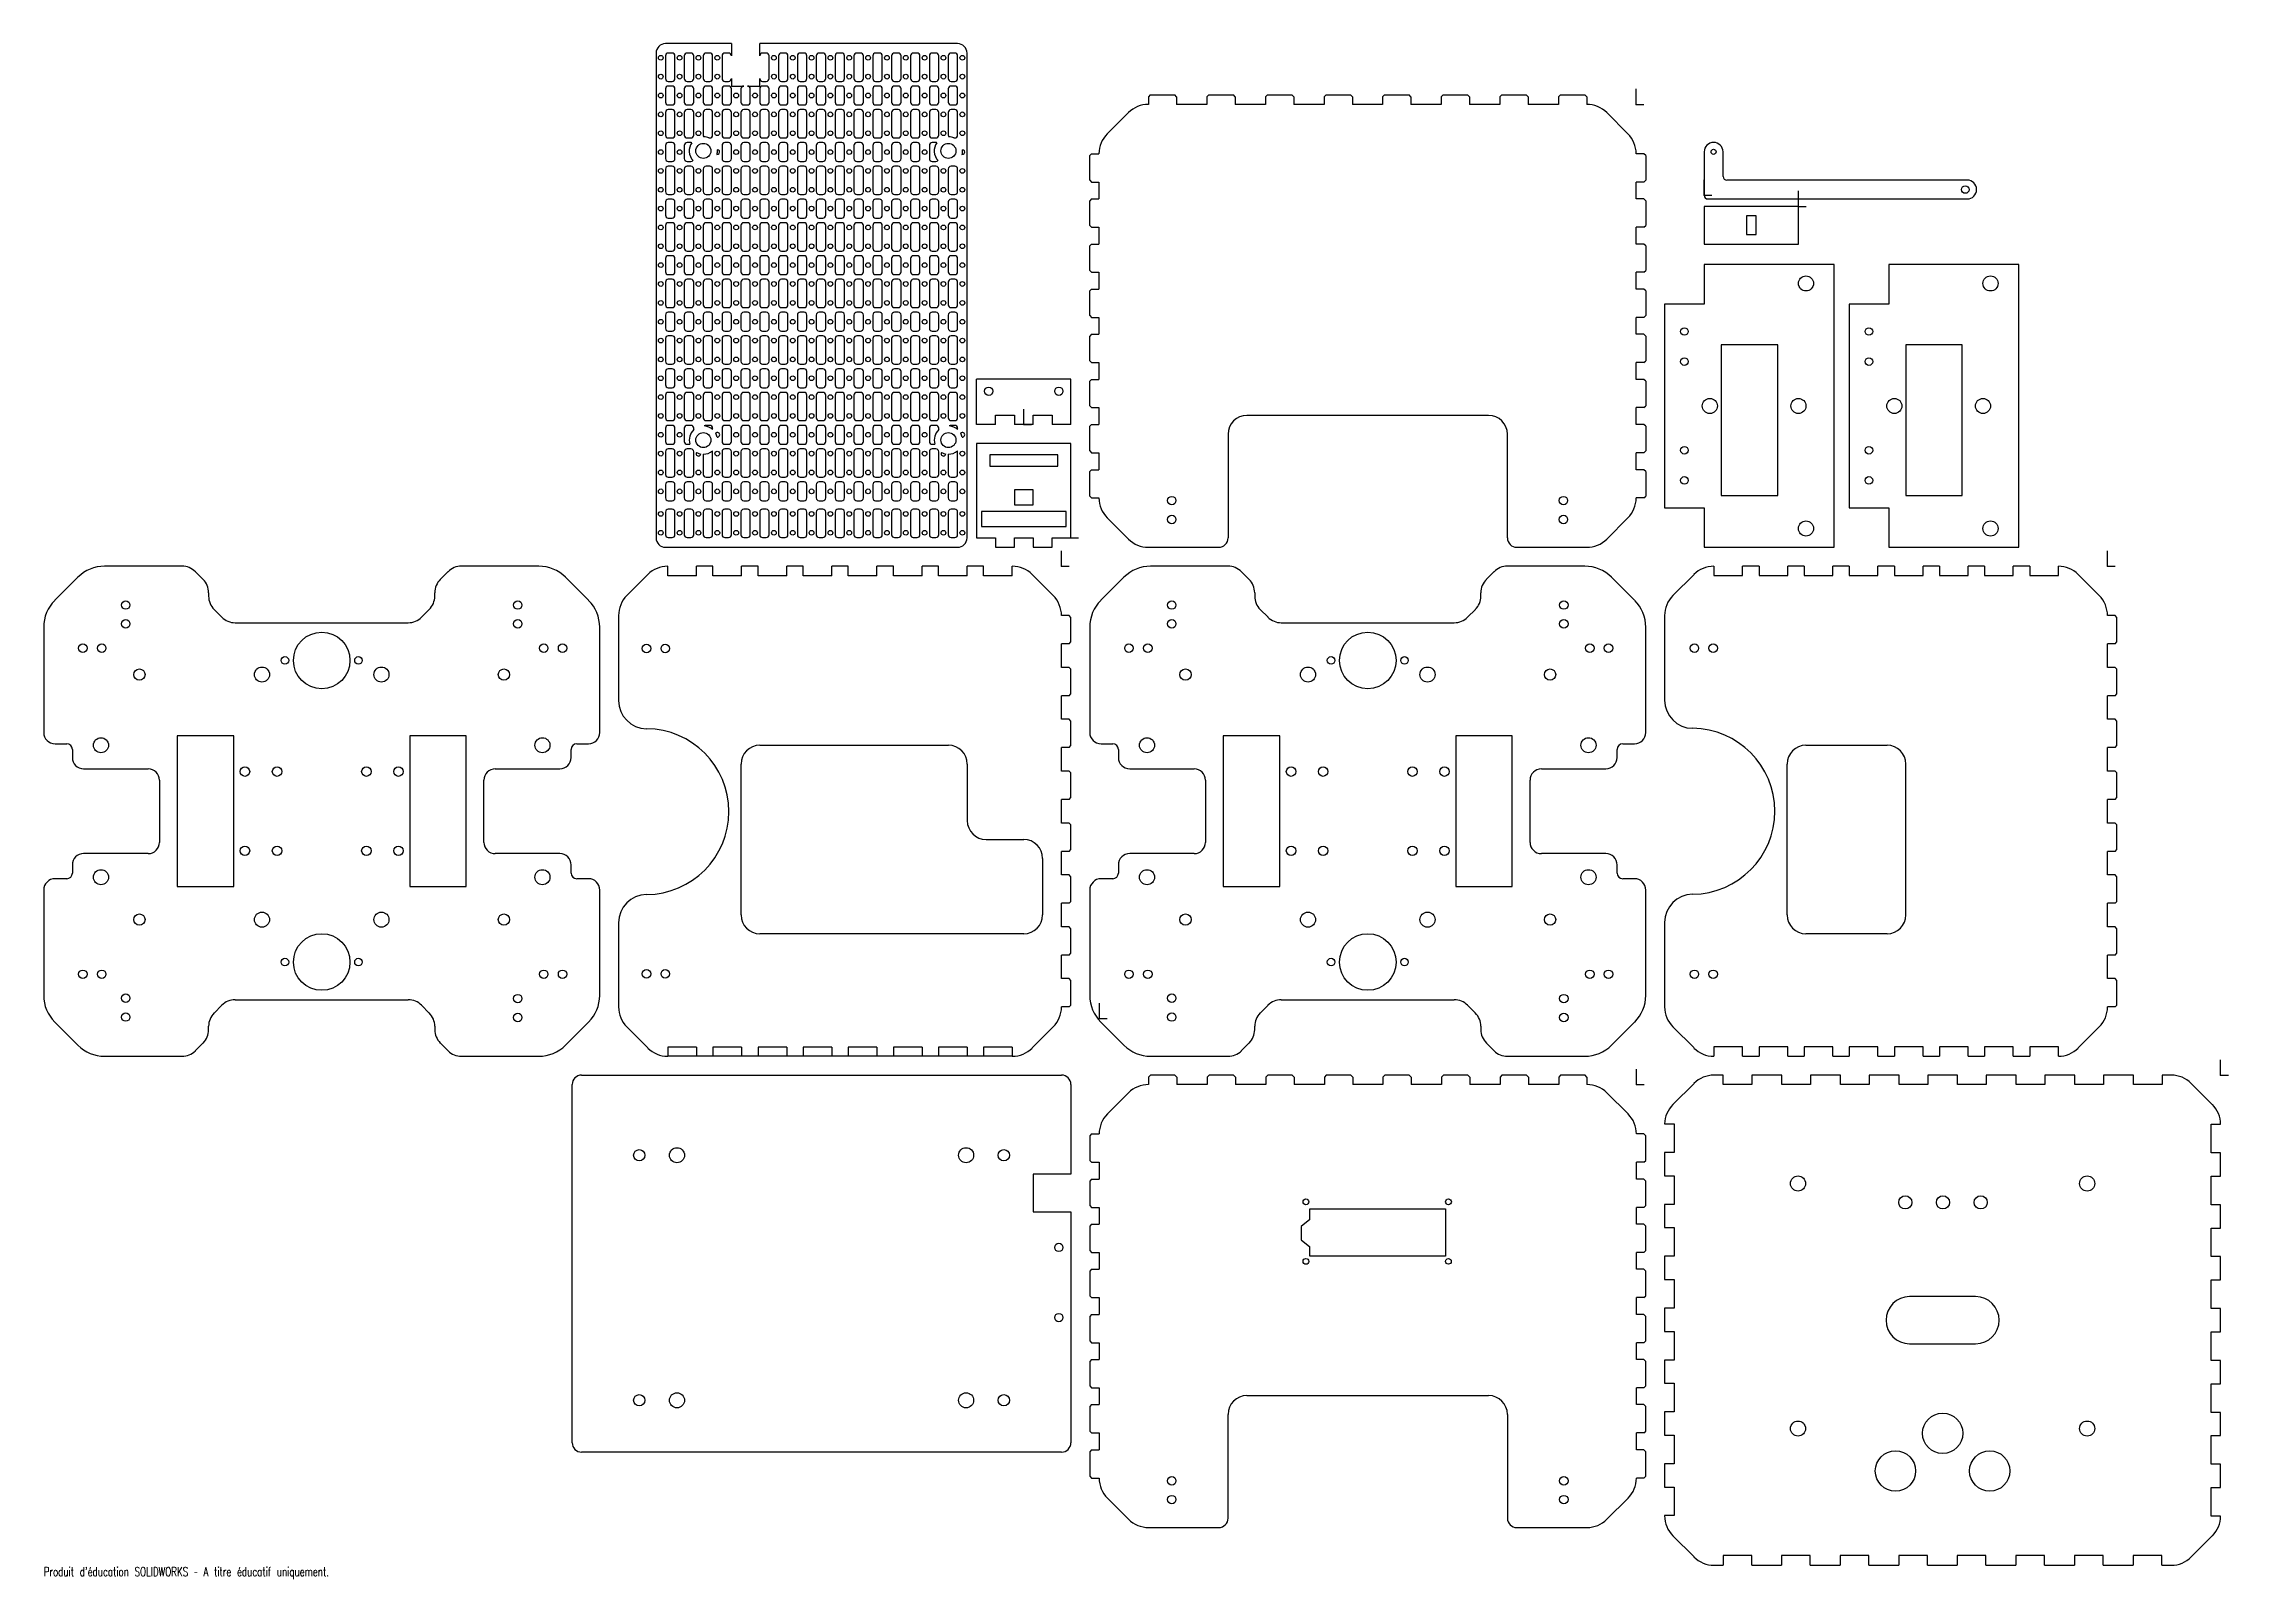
# Model space of a CAD drawing. Header units: millimetres. Extents: x -845 to 314, y -782 to 32.
import ezdxf

# ---------------------------------------------------------------- set-up
doc = ezdxf.new("R2010")
doc.units = ezdxf.units.MM
doc.header["$PDSIZE"] = -1
doc.styles.add('SLDTEXTSTYLE0', font='TXT', dxfattribs={"width": 0.7, "bigfont": 'bigfont'})

msp = doc.modelspace()

# ---------------------------------------------------------------- texts
at = {"color": 7, "linetype": 'Continuous', "insert": (-844.9, -776), "char_height": 4.834, "attachment_point": 1, "style": 'SLDTEXTSTYLE0'}
msp.add_mtext("Produit d'éducation SOLIDWORKS – A titre éducatif uniquement.", dxfattribs=at)

# ---------------------------------------------------------------- linework, layer by layer
at = {"color": 7, "linetype": 'Continuous', "lineweight": 25}
for p, q in [((-520, 27.2), (-520, -230)), ((-480, 32.2), (-515, 32.2)), ((-515, 25.7), (-515, 13.7)), ((-511.5, 27.2), (-513.5, 27.2)), ((-510, 13.7), (-510, 25.7)), ((-505, 25.7), (-505, 13.7)), ((-501.5, 27.2), (-503.5, 27.2)), ((-500, 13.7), (-500, 25.7)), ((-495, 25.7), (-495, 13.7)), ((-491.5, 27.2), (-493.5, 27.2)), ((-490, 13.7), (-490, 25.7)), ((-485, 25.7), (-485, 13.7)), ((-481.5, 27.2), (-483.5, 27.2)), ((-480, 32.2), (-480, 25.7)), ((-465, 25.7), (-465, 32.2)), ((-360, 32.2), (-465, 32.2)), ((-461.5, 27.2), (-463.5, 27.2)), ((-460, 13.7), (-460, 25.7)), ((-455, 25.7), (-455, 13.7)), ((-451.5, 27.2), (-453.5, 27.2)), ((-450, 13.7), (-450, 25.7)), ((-445, 25.7), (-445, 13.7)), ((-441.5, 27.2), (-443.5, 27.2)), ((-440, 13.7), (-440, 25.7)), ((-435, 25.7), (-435, 13.7)), ((-431.5, 27.2), (-433.5, 27.2)), ((-430, 13.7), (-430, 25.7)), ((-425, 25.7), (-425, 13.7)), ((-421.5, 27.2), (-423.5, 27.2)), ((-420, 13.7), (-420, 25.7)), ((-415, 25.7), (-415, 13.7)), ((-411.5, 27.2), (-413.5, 27.2)), ((-410, 13.7), (-410, 25.7)), ((-405, 25.7), (-405, 13.7)), ((-401.5, 27.2), (-403.5, 27.2)), ((-400, 13.7), (-400, 25.7)), ((-395, 25.7), (-395, 13.7)), ((-391.5, 27.2), (-393.5, 27.2)), ((-390, 13.7), (-390, 25.7)), ((-385, 25.7), (-385, 13.7)), ((-381.5, 27.2), (-383.5, 27.2)), ((-380, 13.7), (-380, 25.7)), ((-375, 25.7), (-375, 13.7)), ((-371.5, 27.2), (-373.5, 27.2)), ((-370, 13.7), (-370, 25.7)), ((-365, 25.7), (-365, 13.7)), ((-361.5, 27.2), (-363.5, 27.2)), ((-360, 13.7), (-360, 25.7)), ((-355, -230), (-355, 27.2)), ((-513.5, 12.2), (-511.5, 12.2)), ((-503.5, 12.2), (-501.5, 12.2)), ((-493.5, 12.2), (-491.5, 12.2)), ((-483.5, 12.2), (-481.5, 12.2)), ((-480, 13.7), (-480, 9.7)), ((-465, 9.7), (-465, 13.7)), ((-463.5, 12.2), (-461.5, 12.2)), ((-453.5, 12.2), (-451.5, 12.2)), ((-443.5, 12.2), (-441.5, 12.2)), ((-433.5, 12.2), (-431.5, 12.2)), ((-423.5, 12.2), (-421.5, 12.2)), ((-413.5, 12.2), (-411.5, 12.2)), ((-403.5, 12.2), (-401.5, 12.2)), ((-393.5, 12.2), (-391.5, 12.2)), ((-383.5, 12.2), (-381.5, 12.2)), ((-373.5, 12.2), (-371.5, 12.2)), ((-363.5, 12.2), (-361.5, 12.2)), ((-515, 8.2), (-515, 1.2)), ((-511.5, 9.7), (-513.5, 9.7)), ((-510, 1.2), (-510, 8.2)), ((-505, 8.2), (-505, 1.2)), ((-501.5, 9.7), (-503.5, 9.7)), ((-500, 1.2), (-500, 8.2)), ((-495, 8.2), (-495, 1.2)), ((-491.5, 9.7), (-493.5, 9.7)), ((-490, 1.2), (-490, 8.2)), ((-485, 8.2), (-485, 1.2)), ((-481.5, 9.7), (-483.5, 9.7)), ((-480, 9.7), (-473.5, 9.7)), ((-480, 1.2), (-480, 8.2)), ((-475, 8.2), (-475, 1.2)), ((-471.5, 9.7), (-465, 9.7)), ((-470, 1.2), (-470, 8.2)), ((-465, 8.2), (-465, 1.2)), ((-461.5, 9.7), (-463.5, 9.7)), ((-460, 1.2), (-460, 8.2)), ((-455, 8.2), (-455, 1.2)), ((-451.5, 9.7), (-453.5, 9.7)), ((-450, 1.2), (-450, 8.2)), ((-445, 8.2), (-445, 1.2)), ((-441.5, 9.7), (-443.5, 9.7)), ((-440, 1.2), (-440, 8.2)), ((-435, 8.2), (-435, 1.2)), ((-431.5, 9.7), (-433.5, 9.7)), ((-430, 1.2), (-430, 8.2)), ((-425, 8.2), (-425, 1.2)), ((-421.5, 9.7), (-423.5, 9.7)), ((-420, 1.2), (-420, 8.2)), ((-415, 8.2), (-415, 1.2)), ((-411.5, 9.7), (-413.5, 9.7)), ((-410, 1.2), (-410, 8.2)), ((-405, 8.2), (-405, 1.2)), ((-401.5, 9.7), (-403.5, 9.7)), ((-400, 1.2), (-400, 8.2)), ((-395, 8.2), (-395, 1.2)), ((-391.5, 9.7), (-393.5, 9.7)), ((-390, 1.2), (-390, 8.2)), ((-385, 8.2), (-385, 1.2)), ((-381.5, 9.7), (-383.5, 9.7)), ((-380, 1.2), (-380, 8.2)), ((-375, 8.2), (-375, 1.2)), ((-371.5, 9.7), (-373.5, 9.7)), ((-370, 1.2), (-370, 8.2)), ((-365, 8.2), (-365, 1.2)), ((-361.5, 9.7), (-363.5, 9.7)), ((-360, 1.2), (-360, 8.2)), ((-257.8, 5), (-258.8, 4)), ((-258.8, 4), (-258.8, 0)), ((-257.8, 5), (-244.8, 5)), ((-243.8, 4), (-244.8, 5)), ((-243.8, 4), (-243.8, 0)), ((-227.7, 0), (-243.8, 0)), ((-226.7, 5), (-227.7, 4)), ((-227.7, 4), (-227.7, 0)), ((-226.7, 5), (-213.7, 5)), ((-212.7, 4), (-213.7, 5)), ((-212.7, 4), (-212.7, 0)), ((-196.6, 0), (-212.7, 0)), ((-195.6, 5), (-196.6, 4)), ((-196.6, 4), (-196.6, 0)), ((-195.6, 5), (-182.6, 5)), ((-181.6, 4), (-182.6, 5)), ((-181.6, 4), (-181.6, 0)), ((-165.5, 0), (-181.6, 0)), ((-164.5, 5), (-165.5, 4)), ((-165.5, 4), (-165.5, 0)), ((-164.5, 5), (-151.5, 5)), ((-150.5, 4), (-151.5, 5)), ((-150.5, 4), (-150.5, 0)), ((-134.5, 0), (-150.5, 0)), ((-133.5, 5), (-134.5, 4)), ((-134.5, 4), (-134.5, 0)), ((-133.5, 5), (-120.5, 5)), ((-119.5, 4), (-120.5, 5)), ((-119.5, 4), (-119.5, 0)), ((-103.4, 0), (-119.5, 0)), ((-102.4, 5), (-103.4, 4)), ((-103.4, 4), (-103.4, 0)), ((-102.4, 5), (-89.4, 5)), ((-88.4, 4), (-89.4, 5)), ((-88.4, 4), (-88.4, 0)), ((-72.3, 0), (-88.4, 0)), ((-71.3, 5), (-72.3, 4)), ((-72.3, 4), (-72.3, 0)), ((-71.3, 5), (-58.3, 5)), ((-57.3, 4), (-58.3, 5)), ((-57.3, 4), (-57.3, 0)), ((-41.2, 0), (-57.3, 0)), ((-40.2, 5), (-41.2, 4)), ((-41.2, 4), (-41.2, 0)), ((-40.2, 5), (-27.2, 5)), ((-26.2, 4), (-27.2, 5)), ((-26.2, 4), (-26.2, 0)), ((-515, -4.3), (-515, -16.3)), ((-513.5, -0.3), (-511.5, -0.3)), ((-511.5, -2.8), (-513.5, -2.8)), ((-510, -16.3), (-510, -4.3)), ((-505, -4.3), (-505, -16.3)), ((-503.5, -0.3), (-501.5, -0.3)), ((-501.5, -2.8), (-503.5, -2.8)), ((-500, -16.3), (-500, -4.3)), ((-495, -4.3), (-495, -16.3)), ((-493.5, -0.3), (-491.5, -0.3)), ((-491.5, -2.8), (-493.5, -2.8)), ((-490, -16.3), (-490, -4.3)), ((-485, -4.3), (-485, -16.3)), ((-483.5, -0.3), (-481.5, -0.3)), ((-481.5, -2.8), (-483.5, -2.8)), ((-480, -16.3), (-480, -4.3)), ((-475, -4.3), (-475, -16.3)), ((-473.5, -0.3), (-471.5, -0.3)), ((-471.5, -2.8), (-473.5, -2.8)), ((-470, -16.3), (-470, -4.3)), ((-465, -4.3), (-465, -16.3)), ((-463.5, -0.3), (-461.5, -0.3)), ((-461.5, -2.8), (-463.5, -2.8)), ((-460, -16.3), (-460, -4.3)), ((-455, -4.3), (-455, -16.3)), ((-453.5, -0.3), (-451.5, -0.3)), ((-451.5, -2.8), (-453.5, -2.8)), ((-450, -16.3), (-450, -4.3)), ((-445, -4.3), (-445, -16.3)), ((-443.5, -0.3), (-441.5, -0.3)), ((-441.5, -2.8), (-443.5, -2.8)), ((-440, -16.3), (-440, -4.3)), ((-435, -4.3), (-435, -16.3)), ((-433.5, -0.3), (-431.5, -0.3)), ((-431.5, -2.8), (-433.5, -2.8)), ((-430, -16.3), (-430, -4.3)), ((-425, -4.3), (-425, -16.3)), ((-423.5, -0.3), (-421.5, -0.3)), ((-421.5, -2.8), (-423.5, -2.8)), ((-420, -16.3), (-420, -4.3)), ((-415, -4.3), (-415, -16.3)), ((-413.5, -0.3), (-411.5, -0.3)), ((-411.5, -2.8), (-413.5, -2.8)), ((-410, -16.3), (-410, -4.3)), ((-405, -4.3), (-405, -16.3)), ((-403.5, -0.3), (-401.5, -0.3)), ((-401.5, -2.8), (-403.5, -2.8)), ((-400, -16.3), (-400, -4.3)), ((-395, -4.3), (-395, -16.3)), ((-393.5, -0.3), (-391.5, -0.3)), ((-391.5, -2.8), (-393.5, -2.8)), ((-390, -16.3), (-390, -4.3)), ((-385, -4.3), (-385, -16.3)), ((-383.5, -0.3), (-381.5, -0.3)), ((-381.5, -2.8), (-383.5, -2.8)), ((-380, -16.3), (-380, -4.3)), ((-375, -4.3), (-375, -16.3)), ((-373.5, -0.3), (-371.5, -0.3)), ((-371.5, -2.8), (-373.5, -2.8)), ((-370, -16.3), (-370, -4.3)), ((-365, -4.3), (-365, -16.3)), ((-363.5, -0.3), (-361.5, -0.3)), ((-361.5, -2.8), (-363.5, -2.8)), ((-360, -16.3), (-360, -4.3)), ((-269.4, -4.4), (-280.6, -15.6)), ((-4.4, -15.6), (-15.6, -4.4)), ((-515, -21.8), (-515, -28.8)), ((-513.5, -17.8), (-511.5, -17.8)), ((-511.5, -20.3), (-513.5, -20.3)), ((-510, -28.8), (-510, -21.8)), ((-505, -21.8), (-505, -28.8)), ((-503.5, -17.8), (-501.5, -17.8)), ((-501.5, -20.3), (-503.5, -20.3)), ((-492, -17.8), (-491.5, -17.8)), ((-485, -21.8), (-485, -28.8)), ((-483.5, -17.8), (-481.5, -17.8)), ((-481.5, -20.3), (-483.5, -20.3)), ((-480, -28.8), (-480, -21.8)), ((-475, -21.8), (-475, -28.8)), ((-473.5, -17.8), (-471.5, -17.8)), ((-471.5, -20.3), (-473.5, -20.3)), ((-470, -28.8), (-470, -21.8)), ((-465, -21.8), (-465, -28.8)), ((-463.5, -17.8), (-461.5, -17.8)), ((-461.5, -20.3), (-463.5, -20.3)), ((-460, -28.8), (-460, -21.8)), ((-455, -21.8), (-455, -28.8)), ((-453.5, -17.8), (-451.5, -17.8)), ((-451.5, -20.3), (-453.5, -20.3)), ((-450, -28.8), (-450, -21.8)), ((-445, -21.8), (-445, -28.8)), ((-443.5, -17.8), (-441.5, -17.8)), ((-441.5, -20.3), (-443.5, -20.3)), ((-440, -28.8), (-440, -21.8)), ((-435, -21.8), (-435, -28.8)), ((-433.5, -17.8), (-431.5, -17.8)), ((-431.5, -20.3), (-433.5, -20.3)), ((-430, -28.8), (-430, -21.8)), ((-425, -21.8), (-425, -28.8)), ((-423.5, -17.8), (-421.5, -17.8)), ((-421.5, -20.3), (-423.5, -20.3)), ((-420, -28.8), (-420, -21.8)), ((-415, -21.8), (-415, -28.8)), ((-413.5, -17.8), (-411.5, -17.8)), ((-411.5, -20.3), (-413.5, -20.3)), ((-410, -28.8), (-410, -21.8)), ((-405, -21.8), (-405, -28.8)), ((-403.5, -17.8), (-401.5, -17.8)), ((-401.5, -20.3), (-403.5, -20.3)), ((-400, -28.8), (-400, -21.8)), ((-395, -21.8), (-395, -28.8)), ((-393.5, -17.8), (-391.5, -17.8)), ((-391.5, -20.3), (-393.5, -20.3)), ((-390, -28.8), (-390, -21.8)), ((-385, -21.8), (-385, -28.8)), ((-383.5, -17.8), (-381.5, -17.8)), ((-381.5, -20.3), (-383.5, -20.3)), ((-380, -28.8), (-380, -21.8)), ((-375, -21.8), (-375, -28.8)), ((-373.5, -17.8), (-371.5, -17.8)), ((-371.5, -20.3), (-373.5, -20.3)), ((-362, -17.8), (-361.5, -17.8)), ((-515, -34.3), (-515, -46.3)), ((-513.5, -30.3), (-511.5, -30.3)), ((-511.5, -32.8), (-513.5, -32.8)), ((-510, -46.3), (-510, -34.3)), ((-505, -34.3), (-505, -46.3)), ((-503.5, -30.3), (-501.5, -30.3)), ((-501.5, -32.8), (-503.5, -32.8)), ((-500, -46.3), (-500, -34.3)), ((-495, -34.3), (-495, -46.3)), ((-491.5, -32.8), (-493.5, -32.8)), ((-490, -46.3), (-490, -34.3)), ((-485, -34.3), (-485, -46.3)), ((-483.5, -30.3), (-481.5, -30.3)), ((-481.5, -32.8), (-483.5, -32.8)), ((-480, -46.3), (-480, -34.3)), ((-475, -34.3), (-475, -46.3)), ((-473.5, -30.3), (-471.5, -30.3)), ((-471.5, -32.8), (-473.5, -32.8)), ((-470, -46.3), (-470, -34.3)), ((-465, -34.3), (-465, -46.3)), ((-463.5, -30.3), (-461.5, -30.3)), ((-461.5, -32.8), (-463.5, -32.8)), ((-460, -46.3), (-460, -34.3)), ((-455, -34.3), (-455, -46.3)), ((-453.5, -30.3), (-451.5, -30.3)), ((-451.5, -32.8), (-453.5, -32.8)), ((-450, -46.3), (-450, -34.3)), ((-445, -34.3), (-445, -46.3)), ((-443.5, -30.3), (-441.5, -30.3)), ((-441.5, -32.8), (-443.5, -32.8)), ((-440, -46.3), (-440, -34.3)), ((-435, -34.3), (-435, -46.3)), ((-433.5, -30.3), (-431.5, -30.3)), ((-431.5, -32.8), (-433.5, -32.8)), ((-430, -46.3), (-430, -34.3)), ((-425, -34.3), (-425, -46.3)), ((-423.5, -30.3), (-421.5, -30.3)), ((-421.5, -32.8), (-423.5, -32.8)), ((-420, -46.3), (-420, -34.3)), ((-415, -34.3), (-415, -46.3)), ((-413.5, -30.3), (-411.5, -30.3)), ((-411.5, -32.8), (-413.5, -32.8)), ((-410, -46.3), (-410, -34.3)), ((-405, -34.3), (-405, -46.3)), ((-403.5, -30.3), (-401.5, -30.3)), ((-401.5, -32.8), (-403.5, -32.8)), ((-400, -46.3), (-400, -34.3)), ((-395, -34.3), (-395, -46.3)), ((-393.5, -30.3), (-391.5, -30.3)), ((-391.5, -32.8), (-393.5, -32.8)), ((-390, -46.3), (-390, -34.3)), ((-385, -34.3), (-385, -46.3)), ((-383.5, -30.3), (-381.5, -30.3)), ((-381.5, -32.8), (-383.5, -32.8)), ((-380, -46.3), (-380, -34.3)), ((-375, -34.3), (-375, -46.3)), ((-373.5, -30.3), (-371.5, -30.3)), ((-371.5, -32.8), (-373.5, -32.8)), ((-370, -46.3), (-370, -34.3)), ((-365, -34.3), (-365, -46.3)), ((-361.5, -32.8), (-363.5, -32.8)), ((-360, -46.3), (-360, -34.3)), ((-288.9, -26.2), (-289.9, -27.2)), ((-289.9, -40.2), (-289.9, -27.2)), ((-288.9, -26.2), (-285, -26.2)), ((4.1, -26.2), (0, -26.2)), ((5.1, -27.2), (4.1, -26.2)), ((5.1, -27.2), (5.1, -40.2)), ((36.1, -25.2), (36.1, -48.2)), ((46.1, -38.2), (46.1, -25.2)), ((-289.9, -40.2), (-288.9, -41.2)), ((-288.9, -41.2), (-285, -41.2)), ((-285, -41.2), (-285, -50.2)), ((0, -50.2), (0, -41.2)), ((4.1, -41.2), (0, -41.2)), ((4.1, -41.2), (5.1, -40.2)), ((175.6, -40.2), (48.1, -40.2)), ((-515, -51.8), (-515, -58.8)), ((-513.5, -47.8), (-511.5, -47.8)), ((-511.5, -50.3), (-513.5, -50.3)), ((-510, -58.8), (-510, -51.8)), ((-505, -51.8), (-505, -58.8)), ((-503.5, -47.8), (-501.5, -47.8)), ((-501.5, -50.3), (-503.5, -50.3)), ((-500, -58.8), (-500, -51.8)), ((-495, -51.8), (-495, -58.8)), ((-493.5, -47.8), (-491.5, -47.8)), ((-491.5, -50.3), (-493.5, -50.3)), ((-490, -58.8), (-490, -51.8)), ((-485, -51.8), (-485, -58.8)), ((-483.5, -47.8), (-481.5, -47.8)), ((-481.5, -50.3), (-483.5, -50.3)), ((-480, -58.8), (-480, -51.8)), ((-475, -51.8), (-475, -58.8)), ((-473.5, -47.8), (-471.5, -47.8)), ((-471.5, -50.3), (-473.5, -50.3)), ((-470, -58.8), (-470, -51.8)), ((-465, -51.8), (-465, -58.8)), ((-463.5, -47.8), (-461.5, -47.8)), ((-461.5, -50.3), (-463.5, -50.3)), ((-460, -58.8), (-460, -51.8)), ((-455, -51.8), (-455, -58.8)), ((-453.5, -47.8), (-451.5, -47.8)), ((-451.5, -50.3), (-453.5, -50.3)), ((-450, -58.8), (-450, -51.8)), ((-445, -51.8), (-445, -58.8)), ((-443.5, -47.8), (-441.5, -47.8)), ((-441.5, -50.3), (-443.5, -50.3)), ((-440, -58.8), (-440, -51.8)), ((-435, -51.8), (-435, -58.8)), ((-433.5, -47.8), (-431.5, -47.8)), ((-431.5, -50.3), (-433.5, -50.3)), ((-430, -58.8), (-430, -51.8)), ((-425, -51.8), (-425, -58.8)), ((-423.5, -47.8), (-421.5, -47.8)), ((-421.5, -50.3), (-423.5, -50.3)), ((-420, -58.8), (-420, -51.8)), ((-415, -51.8), (-415, -58.8)), ((-413.5, -47.8), (-411.5, -47.8)), ((-411.5, -50.3), (-413.5, -50.3)), ((-410, -58.8), (-410, -51.8)), ((-405, -51.8), (-405, -58.8)), ((-403.5, -47.8), (-401.5, -47.8)), ((-401.5, -50.3), (-403.5, -50.3)), ((-400, -58.8), (-400, -51.8)), ((-395, -51.8), (-395, -58.8)), ((-393.5, -47.8), (-391.5, -47.8)), ((-391.5, -50.3), (-393.5, -50.3)), ((-390, -58.8), (-390, -51.8)), ((-385, -51.8), (-385, -58.8)), ((-383.5, -47.8), (-381.5, -47.8)), ((-381.5, -50.3), (-383.5, -50.3)), ((-380, -58.8), (-380, -51.8)), ((-375, -51.8), (-375, -58.8)), ((-373.5, -47.8), (-371.5, -47.8)), ((-371.5, -50.3), (-373.5, -50.3)), ((-370, -58.8), (-370, -51.8)), ((-365, -51.8), (-365, -58.8)), ((-363.5, -47.8), (-361.5, -47.8)), ((-361.5, -50.3), (-363.5, -50.3)), ((-360, -58.8), (-360, -51.8)), ((-288.9, -50.2), (-289.9, -51.2)), ((-289.9, -64.2), (-289.9, -51.2)), ((-288.9, -50.2), (-285, -50.2)), ((4.1, -50.2), (0, -50.2)), ((5.1, -51.2), (4.1, -50.2)), ((5.1, -51.2), (5.1, -64.2)), ((86.1, -54.1), (36.1, -54.1)), ((36.1, -54.1), (36.1, -74.1)), ((38.1, -50.2), (175.6, -50.2)), ((86.1, -74.1), (86.1, -54.1)), ((-515, -64.3), (-515, -76.3)), ((-513.5, -60.3), (-511.5, -60.3)), ((-511.5, -62.8), (-513.5, -62.8)), ((-510, -76.3), (-510, -64.3)), ((-505, -64.3), (-505, -76.3)), ((-503.5, -60.3), (-501.5, -60.3)), ((-501.5, -62.8), (-503.5, -62.8)), ((-500, -76.3), (-500, -64.3)), ((-495, -64.3), (-495, -76.3)), ((-493.5, -60.3), (-491.5, -60.3)), ((-491.5, -62.8), (-493.5, -62.8)), ((-490, -76.3), (-490, -64.3)), ((-485, -64.3), (-485, -76.3)), ((-483.5, -60.3), (-481.5, -60.3)), ((-481.5, -62.8), (-483.5, -62.8)), ((-480, -76.3), (-480, -64.3)), ((-475, -64.3), (-475, -76.3)), ((-473.5, -60.3), (-471.5, -60.3)), ((-471.5, -62.8), (-473.5, -62.8)), ((-470, -76.3), (-470, -64.3)), ((-465, -64.3), (-465, -76.3)), ((-463.5, -60.3), (-461.5, -60.3)), ((-461.5, -62.8), (-463.5, -62.8)), ((-460, -76.3), (-460, -64.3)), ((-455, -64.3), (-455, -76.3)), ((-453.5, -60.3), (-451.5, -60.3)), ((-451.5, -62.8), (-453.5, -62.8)), ((-450, -76.3), (-450, -64.3)), ((-445, -64.3), (-445, -76.3)), ((-443.5, -60.3), (-441.5, -60.3)), ((-441.5, -62.8), (-443.5, -62.8)), ((-440, -76.3), (-440, -64.3)), ((-435, -64.3), (-435, -76.3)), ((-433.5, -60.3), (-431.5, -60.3)), ((-431.5, -62.8), (-433.5, -62.8)), ((-430, -76.3), (-430, -64.3)), ((-425, -64.3), (-425, -76.3)), ((-423.5, -60.3), (-421.5, -60.3)), ((-421.5, -62.8), (-423.5, -62.8)), ((-420, -76.3), (-420, -64.3)), ((-415, -64.3), (-415, -76.3)), ((-413.5, -60.3), (-411.5, -60.3)), ((-411.5, -62.8), (-413.5, -62.8)), ((-410, -76.3), (-410, -64.3)), ((-405, -64.3), (-405, -76.3)), ((-403.5, -60.3), (-401.5, -60.3)), ((-401.5, -62.8), (-403.5, -62.8)), ((-400, -76.3), (-400, -64.3)), ((-395, -64.3), (-395, -76.3)), ((-393.5, -60.3), (-391.5, -60.3)), ((-391.5, -62.8), (-393.5, -62.8)), ((-390, -76.3), (-390, -64.3)), ((-385, -64.3), (-385, -76.3)), ((-383.5, -60.3), (-381.5, -60.3)), ((-381.5, -62.8), (-383.5, -62.8)), ((-380, -76.3), (-380, -64.3)), ((-375, -64.3), (-375, -76.3)), ((-373.5, -60.3), (-371.5, -60.3)), ((-371.5, -62.8), (-373.5, -62.8)), ((-370, -76.3), (-370, -64.3)), ((-365, -64.3), (-365, -76.3)), ((-363.5, -60.3), (-361.5, -60.3)), ((-361.5, -62.8), (-363.5, -62.8)), ((-360, -76.3), (-360, -64.3)), ((-289.9, -64.2), (-288.9, -65.2)), ((-288.9, -65.2), (-285, -65.2)), ((-285, -65.2), (-285, -74.1)), ((0, -74.1), (0, -65.2)), ((4.1, -65.2), (0, -65.2)), ((4.1, -65.2), (5.1, -64.2)), ((63.6, -59.1), (58.6, -59.1)), ((58.6, -59.1), (58.6, -69.1)), ((58.6, -69.1), (63.6, -69.1)), ((63.6, -69.1), (63.6, -59.1)), ((-513.5, -77.8), (-511.5, -77.8)), ((-511.5, -80.3), (-513.5, -80.3)), ((-503.5, -77.8), (-501.5, -77.8)), ((-501.5, -80.3), (-503.5, -80.3)), ((-493.5, -77.8), (-491.5, -77.8)), ((-491.5, -80.3), (-493.5, -80.3)), ((-483.5, -77.8), (-481.5, -77.8)), ((-481.5, -80.3), (-483.5, -80.3)), ((-473.5, -77.8), (-471.5, -77.8)), ((-471.5, -80.3), (-473.5, -80.3)), ((-463.5, -77.8), (-461.5, -77.8)), ((-461.5, -80.3), (-463.5, -80.3)), ((-453.5, -77.8), (-451.5, -77.8)), ((-451.5, -80.3), (-453.5, -80.3)), ((-443.5, -77.8), (-441.5, -77.8)), ((-441.5, -80.3), (-443.5, -80.3)), ((-433.5, -77.8), (-431.5, -77.8)), ((-431.5, -80.3), (-433.5, -80.3)), ((-423.5, -77.8), (-421.5, -77.8)), ((-421.5, -80.3), (-423.5, -80.3)), ((-413.5, -77.8), (-411.5, -77.8)), ((-411.5, -80.3), (-413.5, -80.3)), ((-403.5, -77.8), (-401.5, -77.8)), ((-401.5, -80.3), (-403.5, -80.3)), ((-393.5, -77.8), (-391.5, -77.8)), ((-391.5, -80.3), (-393.5, -80.3)), ((-383.5, -77.8), (-381.5, -77.8)), ((-381.5, -80.3), (-383.5, -80.3)), ((-373.5, -77.8), (-371.5, -77.8)), ((-371.5, -80.3), (-373.5, -80.3)), ((-363.5, -77.8), (-361.5, -77.8)), ((-361.5, -80.3), (-363.5, -80.3)), ((-288.9, -74.1), (-289.9, -75.1)), ((-289.9, -88.1), (-289.9, -75.1)), ((-288.9, -74.1), (-285, -74.1)), ((4.1, -74.1), (0, -74.1)), ((5.1, -75.1), (4.1, -74.1)), ((5.1, -75.1), (5.1, -88.1)), ((36.1, -74.1), (86.1, -74.1)), ((-515, -81.8), (-515, -88.8)), ((-513.5, -90.3), (-511.5, -90.3)), ((-510, -88.8), (-510, -81.8)), ((-505, -81.8), (-505, -88.8)), ((-503.5, -90.3), (-501.5, -90.3)), ((-500, -88.8), (-500, -81.8)), ((-495, -81.8), (-495, -88.8)), ((-493.5, -90.3), (-491.5, -90.3)), ((-490, -88.8), (-490, -81.8)), ((-485, -81.8), (-485, -88.8)), ((-483.5, -90.3), (-481.5, -90.3)), ((-480, -88.8), (-480, -81.8)), ((-475, -81.8), (-475, -88.8)), ((-473.5, -90.3), (-471.5, -90.3)), ((-470, -88.8), (-470, -81.8)), ((-465, -81.8), (-465, -88.8)), ((-463.5, -90.3), (-461.5, -90.3)), ((-460, -88.8), (-460, -81.8)), ((-455, -81.8), (-455, -88.8)), ((-453.5, -90.3), (-451.5, -90.3)), ((-450, -88.8), (-450, -81.8)), ((-445, -81.8), (-445, -88.8)), ((-443.5, -90.3), (-441.5, -90.3)), ((-440, -88.8), (-440, -81.8)), ((-435, -81.8), (-435, -88.8)), ((-433.5, -90.3), (-431.5, -90.3)), ((-430, -88.8), (-430, -81.8)), ((-425, -81.8), (-425, -88.8)), ((-423.5, -90.3), (-421.5, -90.3)), ((-420, -88.8), (-420, -81.8)), ((-415, -81.8), (-415, -88.8)), ((-413.5, -90.3), (-411.5, -90.3)), ((-410, -88.8), (-410, -81.8)), ((-405, -81.8), (-405, -88.8)), ((-403.5, -90.3), (-401.5, -90.3)), ((-400, -88.8), (-400, -81.8)), ((-395, -81.8), (-395, -88.8)), ((-393.5, -90.3), (-391.5, -90.3)), ((-390, -88.8), (-390, -81.8)), ((-385, -81.8), (-385, -88.8)), ((-383.5, -90.3), (-381.5, -90.3)), ((-380, -88.8), (-380, -81.8)), ((-375, -81.8), (-375, -88.8)), ((-373.5, -90.3), (-371.5, -90.3)), ((-370, -88.8), (-370, -81.8)), ((-365, -81.8), (-365, -88.8)), ((-363.5, -90.3), (-361.5, -90.3)), ((-360, -88.8), (-360, -81.8)), ((-289.9, -88.1), (-288.9, -89.1)), ((-288.9, -89.1), (-285, -89.1)), ((-285, -89.1), (-285, -98)), ((0, -98), (0, -89.1)), ((4.1, -89.1), (0, -89.1)), ((4.1, -89.1), (5.1, -88.1)), ((36.1, -85), (36.1, -106)), ((105.1, -85), (36.1, -85)), ((105.1, -235), (105.1, -85)), ((134, -85), (134, -106)), ((203, -85), (134, -85)), ((203, -235), (203, -85)), ((-515, -94.3), (-515, -106.3)), ((-511.5, -92.8), (-513.5, -92.8)), ((-510, -106.3), (-510, -94.3)), ((-505, -94.3), (-505, -106.3)), ((-501.5, -92.8), (-503.5, -92.8)), ((-500, -106.3), (-500, -94.3)), ((-495, -94.3), (-495, -106.3)), ((-491.5, -92.8), (-493.5, -92.8)), ((-490, -106.3), (-490, -94.3)), ((-485, -94.3), (-485, -106.3)), ((-481.5, -92.8), (-483.5, -92.8)), ((-480, -106.3), (-480, -94.3)), ((-475, -94.3), (-475, -106.3)), ((-471.5, -92.8), (-473.5, -92.8)), ((-470, -106.3), (-470, -94.3)), ((-465, -94.3), (-465, -106.3)), ((-461.5, -92.8), (-463.5, -92.8)), ((-460, -106.3), (-460, -94.3)), ((-455, -94.3), (-455, -106.3)), ((-451.5, -92.8), (-453.5, -92.8)), ((-450, -106.3), (-450, -94.3)), ((-445, -94.3), (-445, -106.3)), ((-441.5, -92.8), (-443.5, -92.8)), ((-440, -106.3), (-440, -94.3)), ((-435, -94.3), (-435, -106.3)), ((-431.5, -92.8), (-433.5, -92.8)), ((-430, -106.3), (-430, -94.3)), ((-425, -94.3), (-425, -106.3)), ((-421.5, -92.8), (-423.5, -92.8)), ((-420, -106.3), (-420, -94.3)), ((-415, -94.3), (-415, -106.3)), ((-411.5, -92.8), (-413.5, -92.8)), ((-410, -106.3), (-410, -94.3)), ((-405, -94.3), (-405, -106.3)), ((-401.5, -92.8), (-403.5, -92.8)), ((-400, -106.3), (-400, -94.3)), ((-395, -94.3), (-395, -106.3)), ((-391.5, -92.8), (-393.5, -92.8)), ((-390, -106.3), (-390, -94.3)), ((-385, -94.3), (-385, -106.3)), ((-381.5, -92.8), (-383.5, -92.8)), ((-380, -106.3), (-380, -94.3)), ((-375, -94.3), (-375, -106.3)), ((-371.5, -92.8), (-373.5, -92.8)), ((-370, -106.3), (-370, -94.3)), ((-365, -94.3), (-365, -106.3)), ((-361.5, -92.8), (-363.5, -92.8)), ((-360, -106.3), (-360, -94.3)), ((-288.9, -98), (-289.9, -99)), ((-289.9, -112), (-289.9, -99)), ((-288.9, -98), (-285, -98)), ((4.1, -98), (0, -98)), ((5.1, -99), (4.1, -98)), ((5.1, -99), (5.1, -112)), ((-515, -111.8), (-515, -118.8)), ((-513.5, -107.8), (-511.5, -107.8)), ((-511.5, -110.3), (-513.5, -110.3)), ((-510, -118.8), (-510, -111.8)), ((-505, -111.8), (-505, -118.8)), ((-503.5, -107.8), (-501.5, -107.8)), ((-501.5, -110.3), (-503.5, -110.3)), ((-500, -118.8), (-500, -111.8)), ((-495, -111.8), (-495, -118.8)), ((-493.5, -107.8), (-491.5, -107.8)), ((-491.5, -110.3), (-493.5, -110.3)), ((-490, -118.8), (-490, -111.8)), ((-485, -111.8), (-485, -118.8)), ((-483.5, -107.8), (-481.5, -107.8)), ((-481.5, -110.3), (-483.5, -110.3)), ((-480, -118.8), (-480, -111.8)), ((-475, -111.8), (-475, -118.8)), ((-473.5, -107.8), (-471.5, -107.8)), ((-471.5, -110.3), (-473.5, -110.3)), ((-470, -118.8), (-470, -111.8)), ((-465, -111.8), (-465, -118.8)), ((-463.5, -107.8), (-461.5, -107.8)), ((-461.5, -110.3), (-463.5, -110.3)), ((-460, -118.8), (-460, -111.8)), ((-455, -111.8), (-455, -118.8)), ((-453.5, -107.8), (-451.5, -107.8)), ((-451.5, -110.3), (-453.5, -110.3)), ((-450, -118.8), (-450, -111.8)), ((-445, -111.8), (-445, -118.8)), ((-443.5, -107.8), (-441.5, -107.8)), ((-441.5, -110.3), (-443.5, -110.3)), ((-440, -118.8), (-440, -111.8)), ((-435, -111.8), (-435, -118.8)), ((-433.5, -107.8), (-431.5, -107.8)), ((-431.5, -110.3), (-433.5, -110.3)), ((-430, -118.8), (-430, -111.8)), ((-425, -111.8), (-425, -118.8)), ((-423.5, -107.8), (-421.5, -107.8)), ((-421.5, -110.3), (-423.5, -110.3)), ((-420, -118.8), (-420, -111.8)), ((-415, -111.8), (-415, -118.8)), ((-413.5, -107.8), (-411.5, -107.8)), ((-411.5, -110.3), (-413.5, -110.3)), ((-410, -118.8), (-410, -111.8)), ((-405, -111.8), (-405, -118.8)), ((-403.5, -107.8), (-401.5, -107.8)), ((-401.5, -110.3), (-403.5, -110.3)), ((-400, -118.8), (-400, -111.8)), ((-395, -111.8), (-395, -118.8)), ((-393.5, -107.8), (-391.5, -107.8)), ((-391.5, -110.3), (-393.5, -110.3)), ((-390, -118.8), (-390, -111.8)), ((-385, -111.8), (-385, -118.8)), ((-383.5, -107.8), (-381.5, -107.8)), ((-381.5, -110.3), (-383.5, -110.3)), ((-380, -118.8), (-380, -111.8)), ((-375, -111.8), (-375, -118.8)), ((-373.5, -107.8), (-371.5, -107.8)), ((-371.5, -110.3), (-373.5, -110.3)), ((-370, -118.8), (-370, -111.8)), ((-365, -111.8), (-365, -118.8)), ((-363.5, -107.8), (-361.5, -107.8)), ((-361.5, -110.3), (-363.5, -110.3)), ((-360, -118.8), (-360, -111.8)), ((-289.9, -112), (-288.9, -113)), ((-288.9, -113), (-285, -113)), ((-285, -113), (-285, -122)), ((0, -122), (0, -113)), ((4.1, -113), (0, -113)), ((4.1, -113), (5.1, -112)), ((15.1, -106), (15.1, -214)), ((36.1, -106), (15.1, -106)), ((113, -106), (113, -214)), ((134, -106), (113, -106)), ((-515, -124.3), (-515, -136.3)), ((-513.5, -120.3), (-511.5, -120.3)), ((-511.5, -122.8), (-513.5, -122.8)), ((-510, -136.3), (-510, -124.3)), ((-505, -124.3), (-505, -136.3)), ((-503.5, -120.3), (-501.5, -120.3)), ((-501.5, -122.8), (-503.5, -122.8)), ((-500, -136.3), (-500, -124.3)), ((-495, -124.3), (-495, -136.3)), ((-493.5, -120.3), (-491.5, -120.3)), ((-491.5, -122.8), (-493.5, -122.8)), ((-490, -136.3), (-490, -124.3)), ((-485, -124.3), (-485, -136.3)), ((-483.5, -120.3), (-481.5, -120.3)), ((-481.5, -122.8), (-483.5, -122.8)), ((-480, -136.3), (-480, -124.3)), ((-475, -124.3), (-475, -136.3)), ((-473.5, -120.3), (-471.5, -120.3)), ((-471.5, -122.8), (-473.5, -122.8)), ((-470, -136.3), (-470, -124.3)), ((-465, -124.3), (-465, -136.3)), ((-463.5, -120.3), (-461.5, -120.3)), ((-461.5, -122.8), (-463.5, -122.8)), ((-460, -136.3), (-460, -124.3)), ((-455, -124.3), (-455, -136.3)), ((-453.5, -120.3), (-451.5, -120.3)), ((-451.5, -122.8), (-453.5, -122.8)), ((-450, -136.3), (-450, -124.3)), ((-445, -124.3), (-445, -136.3)), ((-443.5, -120.3), (-441.5, -120.3)), ((-441.5, -122.8), (-443.5, -122.8)), ((-440, -136.3), (-440, -124.3)), ((-435, -124.3), (-435, -136.3)), ((-433.5, -120.3), (-431.5, -120.3)), ((-431.5, -122.8), (-433.5, -122.8)), ((-430, -136.3), (-430, -124.3)), ((-425, -124.3), (-425, -136.3)), ((-423.5, -120.3), (-421.5, -120.3)), ((-421.5, -122.8), (-423.5, -122.8)), ((-420, -136.3), (-420, -124.3)), ((-415, -124.3), (-415, -136.3)), ((-413.5, -120.3), (-411.5, -120.3)), ((-411.5, -122.8), (-413.5, -122.8)), ((-410, -136.3), (-410, -124.3)), ((-405, -124.3), (-405, -136.3)), ((-403.5, -120.3), (-401.5, -120.3)), ((-401.5, -122.8), (-403.5, -122.8)), ((-400, -136.3), (-400, -124.3)), ((-395, -124.3), (-395, -136.3)), ((-393.5, -120.3), (-391.5, -120.3)), ((-391.5, -122.8), (-393.5, -122.8)), ((-390, -136.3), (-390, -124.3)), ((-385, -124.3), (-385, -136.3)), ((-383.5, -120.3), (-381.5, -120.3)), ((-381.5, -122.8), (-383.5, -122.8)), ((-380, -136.3), (-380, -124.3)), ((-375, -124.3), (-375, -136.3)), ((-373.5, -120.3), (-371.5, -120.3)), ((-371.5, -122.8), (-373.5, -122.8)), ((-370, -136.3), (-370, -124.3)), ((-365, -124.3), (-365, -136.3)), ((-363.5, -120.3), (-361.5, -120.3)), ((-361.5, -122.8), (-363.5, -122.8)), ((-360, -136.3), (-360, -124.3)), ((-288.9, -122), (-289.9, -123)), ((-289.9, -136), (-289.9, -123)), ((-288.9, -122), (-285, -122)), ((4.1, -122), (0, -122)), ((5.1, -123), (4.1, -122)), ((5.1, -123), (5.1, -136)), ((-513.5, -137.8), (-511.5, -137.8)), ((-503.5, -137.8), (-501.5, -137.8)), ((-493.5, -137.8), (-491.5, -137.8)), ((-483.5, -137.8), (-481.5, -137.8)), ((-473.5, -137.8), (-471.5, -137.8)), ((-463.5, -137.8), (-461.5, -137.8)), ((-453.5, -137.8), (-451.5, -137.8)), ((-443.5, -137.8), (-441.5, -137.8)), ((-433.5, -137.8), (-431.5, -137.8)), ((-423.5, -137.8), (-421.5, -137.8)), ((-413.5, -137.8), (-411.5, -137.8)), ((-403.5, -137.8), (-401.5, -137.8)), ((-393.5, -137.8), (-391.5, -137.8)), ((-383.5, -137.8), (-381.5, -137.8)), ((-373.5, -137.8), (-371.5, -137.8)), ((-363.5, -137.8), (-361.5, -137.8)), ((-289.9, -136), (-288.9, -137)), ((-288.9, -137), (-285, -137)), ((-285, -137), (-285, -145.9)), ((0, -145.9), (0, -137)), ((4.1, -137), (0, -137)), ((4.1, -137), (5.1, -136)), ((75.1, -127.5), (45.1, -127.5)), ((45.1, -127.5), (45.1, -207.5)), ((75.1, -207.5), (75.1, -127.5)), ((173, -127.5), (143, -127.5)), ((143, -127.5), (143, -207.5)), ((173, -207.5), (173, -127.5)), ((-515, -141.8), (-515, -148.8)), ((-511.5, -140.3), (-513.5, -140.3)), ((-513.5, -150.3), (-511.5, -150.3)), ((-510, -148.8), (-510, -141.8)), ((-505, -141.8), (-505, -148.8)), ((-501.5, -140.3), (-503.5, -140.3)), ((-503.5, -150.3), (-501.5, -150.3)), ((-500, -148.8), (-500, -141.8)), ((-495, -141.8), (-495, -148.8)), ((-491.5, -140.3), (-493.5, -140.3)), ((-493.5, -150.3), (-491.5, -150.3)), ((-490, -148.8), (-490, -141.8)), ((-485, -141.8), (-485, -148.8)), ((-481.5, -140.3), (-483.5, -140.3)), ((-483.5, -150.3), (-481.5, -150.3)), ((-480, -148.8), (-480, -141.8)), ((-475, -141.8), (-475, -148.8)), ((-471.5, -140.3), (-473.5, -140.3)), ((-473.5, -150.3), (-471.5, -150.3)), ((-470, -148.8), (-470, -141.8)), ((-465, -141.8), (-465, -148.8)), ((-461.5, -140.3), (-463.5, -140.3)), ((-463.5, -150.3), (-461.5, -150.3)), ((-460, -148.8), (-460, -141.8)), ((-455, -141.8), (-455, -148.8)), ((-451.5, -140.3), (-453.5, -140.3)), ((-453.5, -150.3), (-451.5, -150.3)), ((-450, -148.8), (-450, -141.8)), ((-445, -141.8), (-445, -148.8)), ((-441.5, -140.3), (-443.5, -140.3)), ((-443.5, -150.3), (-441.5, -150.3)), ((-440, -148.8), (-440, -141.8)), ((-435, -141.8), (-435, -148.8)), ((-431.5, -140.3), (-433.5, -140.3)), ((-433.5, -150.3), (-431.5, -150.3)), ((-430, -148.8), (-430, -141.8)), ((-425, -141.8), (-425, -148.8)), ((-421.5, -140.3), (-423.5, -140.3)), ((-423.5, -150.3), (-421.5, -150.3)), ((-420, -148.8), (-420, -141.8)), ((-415, -141.8), (-415, -148.8)), ((-411.5, -140.3), (-413.5, -140.3)), ((-413.5, -150.3), (-411.5, -150.3)), ((-410, -148.8), (-410, -141.8)), ((-405, -141.8), (-405, -148.8)), ((-401.5, -140.3), (-403.5, -140.3)), ((-403.5, -150.3), (-401.5, -150.3)), ((-400, -148.8), (-400, -141.8)), ((-395, -141.8), (-395, -148.8)), ((-391.5, -140.3), (-393.5, -140.3)), ((-393.5, -150.3), (-391.5, -150.3)), ((-390, -148.8), (-390, -141.8)), ((-385, -141.8), (-385, -148.8)), ((-381.5, -140.3), (-383.5, -140.3)), ((-383.5, -150.3), (-381.5, -150.3)), ((-380, -148.8), (-380, -141.8)), ((-375, -141.8), (-375, -148.8)), ((-371.5, -140.3), (-373.5, -140.3)), ((-373.5, -150.3), (-371.5, -150.3)), ((-370, -148.8), (-370, -141.8)), ((-365, -141.8), (-365, -148.8)), ((-361.5, -140.3), (-363.5, -140.3)), ((-363.5, -150.3), (-361.5, -150.3)), ((-360, -148.8), (-360, -141.8)), ((-349.9, -169.8), (-349.9, -145.8)), ((-299.9, -145.8), (-349.9, -145.8)), ((-299.9, -169.8), (-299.9, -145.8)), ((-288.9, -145.9), (-289.9, -146.9)), ((-289.9, -159.9), (-289.9, -146.9)), ((-288.9, -145.9), (-285, -145.9)), ((4.1, -145.9), (0, -145.9)), ((5.1, -146.9), (4.1, -145.9)), ((5.1, -146.9), (5.1, -159.9)), ((-515, -154.3), (-515, -166.3)), ((-511.5, -152.8), (-513.5, -152.8)), ((-510, -166.3), (-510, -154.3)), ((-505, -154.3), (-505, -166.3)), ((-501.5, -152.8), (-503.5, -152.8)), ((-500, -166.3), (-500, -154.3)), ((-495, -154.3), (-495, -166.3)), ((-491.5, -152.8), (-493.5, -152.8)), ((-490, -166.3), (-490, -154.3)), ((-485, -154.3), (-485, -166.3)), ((-481.5, -152.8), (-483.5, -152.8)), ((-480, -166.3), (-480, -154.3)), ((-475, -154.3), (-475, -166.3)), ((-471.5, -152.8), (-473.5, -152.8)), ((-470, -166.3), (-470, -154.3)), ((-465, -154.3), (-465, -166.3)), ((-461.5, -152.8), (-463.5, -152.8)), ((-460, -166.3), (-460, -154.3)), ((-455, -154.3), (-455, -166.3)), ((-451.5, -152.8), (-453.5, -152.8)), ((-450, -166.3), (-450, -154.3)), ((-445, -154.3), (-445, -166.3)), ((-441.5, -152.8), (-443.5, -152.8)), ((-440, -166.3), (-440, -154.3)), ((-435, -154.3), (-435, -166.3)), ((-431.5, -152.8), (-433.5, -152.8)), ((-430, -166.3), (-430, -154.3)), ((-425, -154.3), (-425, -166.3)), ((-421.5, -152.8), (-423.5, -152.8)), ((-420, -166.3), (-420, -154.3)), ((-415, -154.3), (-415, -166.3)), ((-411.5, -152.8), (-413.5, -152.8)), ((-410, -166.3), (-410, -154.3)), ((-405, -154.3), (-405, -166.3)), ((-401.5, -152.8), (-403.5, -152.8)), ((-400, -166.3), (-400, -154.3)), ((-395, -154.3), (-395, -166.3)), ((-391.5, -152.8), (-393.5, -152.8)), ((-390, -166.3), (-390, -154.3)), ((-385, -154.3), (-385, -166.3)), ((-381.5, -152.8), (-383.5, -152.8)), ((-380, -166.3), (-380, -154.3)), ((-375, -154.3), (-375, -166.3)), ((-371.5, -152.8), (-373.5, -152.8)), ((-370, -166.3), (-370, -154.3)), ((-365, -154.3), (-365, -166.3)), ((-361.5, -152.8), (-363.5, -152.8)), ((-360, -166.3), (-360, -154.3)), ((-289.9, -159.9), (-288.9, -160.9)), ((-288.9, -160.9), (-285, -160.9)), ((-285, -160.9), (-285, -169.8)), ((0, -169.8), (0, -160.9)), ((4.1, -160.9), (0, -160.9)), ((4.1, -160.9), (5.1, -159.9)), ((-515, -171.8), (-515, -178.8)), ((-513.5, -167.8), (-511.5, -167.8)), ((-511.5, -170.3), (-513.5, -170.3)), ((-510, -178.8), (-510, -171.8)), ((-505, -171.8), (-505, -178.8)), ((-503.5, -167.8), (-501.5, -167.8)), ((-501.5, -170.3), (-503.5, -170.3)), ((-500, -172.5), (-500, -171.8)), ((-493.5, -167.8), (-491.5, -167.8)), ((-491.5, -170.3), (-493.5, -170.3)), ((-490, -172.5), (-490, -171.8)), ((-485, -171.8), (-485, -178.8)), ((-483.5, -167.8), (-481.5, -167.8)), ((-481.5, -170.3), (-483.5, -170.3)), ((-480, -178.8), (-480, -171.8)), ((-475, -171.8), (-475, -178.8)), ((-473.5, -167.8), (-471.5, -167.8)), ((-471.5, -170.3), (-473.5, -170.3)), ((-470, -178.8), (-470, -171.8)), ((-465, -171.8), (-465, -178.8)), ((-463.5, -167.8), (-461.5, -167.8)), ((-461.5, -170.3), (-463.5, -170.3)), ((-460, -178.8), (-460, -171.8)), ((-455, -171.8), (-455, -178.8)), ((-453.5, -167.8), (-451.5, -167.8)), ((-451.5, -170.3), (-453.5, -170.3)), ((-450, -178.8), (-450, -171.8)), ((-445, -171.8), (-445, -178.8)), ((-443.5, -167.8), (-441.5, -167.8)), ((-441.5, -170.3), (-443.5, -170.3)), ((-440, -178.8), (-440, -171.8)), ((-435, -171.8), (-435, -178.8)), ((-433.5, -167.8), (-431.5, -167.8)), ((-431.5, -170.3), (-433.5, -170.3)), ((-430, -178.8), (-430, -171.8)), ((-425, -171.8), (-425, -178.8)), ((-423.5, -167.8), (-421.5, -167.8)), ((-421.5, -170.3), (-423.5, -170.3)), ((-420, -178.8), (-420, -171.8)), ((-415, -171.8), (-415, -178.8)), ((-413.5, -167.8), (-411.5, -167.8)), ((-411.5, -170.3), (-413.5, -170.3)), ((-410, -178.8), (-410, -171.8)), ((-405, -171.8), (-405, -178.8)), ((-403.5, -167.8), (-401.5, -167.8)), ((-401.5, -170.3), (-403.5, -170.3)), ((-400, -178.8), (-400, -171.8)), ((-395, -171.8), (-395, -178.8)), ((-393.5, -167.8), (-391.5, -167.8)), ((-391.5, -170.3), (-393.5, -170.3)), ((-390, -178.8), (-390, -171.8)), ((-385, -171.8), (-385, -178.8)), ((-383.5, -167.8), (-381.5, -167.8)), ((-381.5, -170.3), (-383.5, -170.3)), ((-380, -178.8), (-380, -171.8)), ((-375, -171.8), (-375, -178.8)), ((-373.5, -167.8), (-371.5, -167.8)), ((-371.5, -170.3), (-373.5, -170.3)), ((-370, -172.5), (-370, -171.8)), ((-363.5, -167.8), (-361.5, -167.8)), ((-361.5, -170.3), (-363.5, -170.3)), ((-360, -172.5), (-360, -171.8)), ((-339.9, -169.8), (-349.9, -169.8)), ((-339.9, -164.8), (-329.9, -164.8)), ((-339.9, -169.8), (-339.9, -164.8)), ((-329.9, -164.8), (-329.9, -169.8)), ((-319.9, -169.8), (-329.9, -169.8)), ((-319.9, -164.8), (-309.9, -164.8)), ((-319.9, -169.8), (-319.9, -164.8)), ((-309.9, -164.8), (-309.9, -169.8)), ((-299.9, -169.8), (-309.9, -169.8)), ((-288.9, -169.8), (-289.9, -170.8)), ((-289.9, -183.8), (-289.9, -170.8)), ((-288.9, -169.8), (-285, -169.8)), ((-78.3, -165), (-206.5, -165)), ((4.1, -169.8), (0, -169.8)), ((5.1, -170.8), (4.1, -169.8)), ((5.1, -170.8), (5.1, -183.8)), ((-515, -184.3), (-515, -196.3)), ((-513.5, -180.3), (-511.5, -180.3)), ((-511.5, -182.8), (-513.5, -182.8)), ((-510, -196.3), (-510, -184.3)), ((-505, -184.3), (-505, -196.3)), ((-503.5, -180.3), (-502.1, -180.3)), ((-501.5, -182.8), (-503.5, -182.8)), ((-500, -196.3), (-500, -184.3)), ((-490, -196.3), (-490, -184.3)), ((-485, -184.3), (-485, -196.3)), ((-483.5, -180.3), (-481.5, -180.3)), ((-481.5, -182.8), (-483.5, -182.8)), ((-480, -196.3), (-480, -184.3)), ((-475, -184.3), (-475, -196.3)), ((-473.5, -180.3), (-471.5, -180.3)), ((-471.5, -182.8), (-473.5, -182.8)), ((-470, -196.3), (-470, -184.3)), ((-465, -184.3), (-465, -196.3)), ((-463.5, -180.3), (-461.5, -180.3)), ((-461.5, -182.8), (-463.5, -182.8)), ((-460, -196.3), (-460, -184.3)), ((-455, -184.3), (-455, -196.3)), ((-453.5, -180.3), (-451.5, -180.3)), ((-451.5, -182.8), (-453.5, -182.8)), ((-450, -196.3), (-450, -184.3)), ((-445, -184.3), (-445, -196.3)), ((-443.5, -180.3), (-441.5, -180.3)), ((-441.5, -182.8), (-443.5, -182.8)), ((-440, -196.3), (-440, -184.3)), ((-435, -184.3), (-435, -196.3)), ((-433.5, -180.3), (-431.5, -180.3)), ((-431.5, -182.8), (-433.5, -182.8)), ((-430, -196.3), (-430, -184.3)), ((-425, -184.3), (-425, -196.3)), ((-423.5, -180.3), (-421.5, -180.3)), ((-421.5, -182.8), (-423.5, -182.8)), ((-420, -196.3), (-420, -184.3)), ((-415, -184.3), (-415, -196.3)), ((-413.5, -180.3), (-411.5, -180.3)), ((-411.5, -182.8), (-413.5, -182.8)), ((-410, -196.3), (-410, -184.3)), ((-405, -184.3), (-405, -196.3)), ((-403.5, -180.3), (-401.5, -180.3)), ((-401.5, -182.8), (-403.5, -182.8)), ((-400, -196.3), (-400, -184.3)), ((-395, -184.3), (-395, -196.3)), ((-393.5, -180.3), (-391.5, -180.3)), ((-391.5, -182.8), (-393.5, -182.8)), ((-390, -196.3), (-390, -184.3)), ((-385, -184.3), (-385, -196.3)), ((-383.5, -180.3), (-381.5, -180.3)), ((-381.5, -182.8), (-383.5, -182.8)), ((-380, -196.3), (-380, -184.3)), ((-375, -184.3), (-375, -196.3)), ((-373.5, -180.3), (-372.1, -180.3)), ((-371.5, -182.8), (-373.5, -182.8)), ((-370, -196.3), (-370, -184.3)), ((-360, -196.3), (-360, -184.3)), ((-349.9, -180), (-349.9, -230)), ((-299.9, -180), (-349.9, -180)), ((-299.9, -230), (-299.9, -180)), ((-289.9, -183.8), (-288.9, -184.8)), ((-288.9, -184.8), (-285, -184.8)), ((-285, -184.8), (-285, -193.8)), ((-216.5, -175), (-216.5, -230)), ((-68.3, -230), (-68.3, -175)), ((0, -193.8), (0, -184.8)), ((4.1, -184.8), (0, -184.8)), ((4.1, -184.8), (5.1, -183.8)), ((-495, -185.6), (-495, -196.3)), ((-365, -185.6), (-365, -196.3)), ((-306.9, -186), (-342.9, -186)), ((-342.9, -186), (-342.9, -192)), ((-342.9, -192), (-306.9, -192)), ((-306.9, -192), (-306.9, -186)), ((-288.9, -193.8), (-289.9, -194.8)), ((-289.9, -207.8), (-289.9, -194.8)), ((-288.9, -193.8), (-285, -193.8)), ((4.1, -193.8), (0, -193.8)), ((5.1, -194.8), (4.1, -193.8)), ((5.1, -194.8), (5.1, -207.8)), ((-515, -201.8), (-515, -208.8)), ((-513.5, -197.8), (-511.5, -197.8)), ((-511.5, -200.3), (-513.5, -200.3)), ((-510, -208.8), (-510, -201.8)), ((-505, -201.8), (-505, -208.8)), ((-503.5, -197.8), (-501.5, -197.8)), ((-501.5, -200.3), (-503.5, -200.3)), ((-500, -208.8), (-500, -201.8)), ((-495, -201.8), (-495, -208.8)), ((-493.5, -197.8), (-491.5, -197.8)), ((-491.5, -200.3), (-493.5, -200.3)), ((-490, -208.8), (-490, -201.8)), ((-485, -201.8), (-485, -208.8)), ((-483.5, -197.8), (-481.5, -197.8)), ((-481.5, -200.3), (-483.5, -200.3)), ((-480, -208.8), (-480, -201.8)), ((-475, -201.8), (-475, -208.8)), ((-473.5, -197.8), (-471.5, -197.8)), ((-471.5, -200.3), (-473.5, -200.3)), ((-470, -208.8), (-470, -201.8)), ((-465, -201.8), (-465, -208.8)), ((-463.5, -197.8), (-461.5, -197.8)), ((-461.5, -200.3), (-463.5, -200.3)), ((-460, -208.8), (-460, -201.8)), ((-455, -201.8), (-455, -208.8)), ((-453.5, -197.8), (-451.5, -197.8)), ((-451.5, -200.3), (-453.5, -200.3)), ((-450, -208.8), (-450, -201.8)), ((-445, -201.8), (-445, -208.8)), ((-443.5, -197.8), (-441.5, -197.8)), ((-441.5, -200.3), (-443.5, -200.3)), ((-440, -208.8), (-440, -201.8)), ((-435, -201.8), (-435, -208.8)), ((-433.5, -197.8), (-431.5, -197.8)), ((-431.5, -200.3), (-433.5, -200.3)), ((-430, -208.8), (-430, -201.8)), ((-425, -201.8), (-425, -208.8)), ((-423.5, -197.8), (-421.5, -197.8)), ((-421.5, -200.3), (-423.5, -200.3)), ((-420, -208.8), (-420, -201.8)), ((-415, -201.8), (-415, -208.8)), ((-413.5, -197.8), (-411.5, -197.8)), ((-411.5, -200.3), (-413.5, -200.3)), ((-410, -208.8), (-410, -201.8)), ((-405, -201.8), (-405, -208.8)), ((-403.5, -197.8), (-401.5, -197.8)), ((-401.5, -200.3), (-403.5, -200.3)), ((-400, -208.8), (-400, -201.8)), ((-395, -201.8), (-395, -208.8)), ((-393.5, -197.8), (-391.5, -197.8)), ((-391.5, -200.3), (-393.5, -200.3)), ((-390, -208.8), (-390, -201.8)), ((-385, -201.8), (-385, -208.8)), ((-383.5, -197.8), (-381.5, -197.8)), ((-381.5, -200.3), (-383.5, -200.3)), ((-380, -208.8), (-380, -201.8)), ((-375, -201.8), (-375, -208.8)), ((-373.5, -197.8), (-371.5, -197.8)), ((-371.5, -200.3), (-373.5, -200.3)), ((-370, -208.8), (-370, -201.8)), ((-365, -201.8), (-365, -208.8)), ((-363.5, -197.8), (-361.5, -197.8)), ((-361.5, -200.3), (-363.5, -200.3)), ((-360, -208.8), (-360, -201.8)), ((-329.9, -204.5), (-329.9, -212.5)), ((-319.9, -204.5), (-329.9, -204.5)), ((-319.9, -212.5), (-319.9, -204.5)), ((-289.9, -207.8), (-288.9, -208.8)), ((4.1, -208.8), (5.1, -207.8)), ((45.1, -207.5), (75.1, -207.5)), ((143, -207.5), (173, -207.5)), ((-515, -216.3), (-515, -228.3)), ((-513.5, -210.3), (-511.5, -210.3)), ((-511.5, -214.8), (-513.5, -214.8)), ((-510, -228.3), (-510, -216.3)), ((-505, -216.3), (-505, -228.3)), ((-503.5, -210.3), (-501.5, -210.3)), ((-501.5, -214.8), (-503.5, -214.8)), ((-500, -228.3), (-500, -216.3)), ((-495, -216.3), (-495, -228.3)), ((-493.5, -210.3), (-491.5, -210.3)), ((-491.5, -214.8), (-493.5, -214.8)), ((-490, -228.3), (-490, -216.3)), ((-485, -216.3), (-485, -228.3)), ((-483.5, -210.3), (-481.5, -210.3)), ((-481.5, -214.8), (-483.5, -214.8)), ((-480, -228.3), (-480, -216.3)), ((-475, -216.3), (-475, -228.3)), ((-473.5, -210.3), (-471.5, -210.3)), ((-471.5, -214.8), (-473.5, -214.8)), ((-470, -228.3), (-470, -216.3)), ((-465, -216.3), (-465, -228.3)), ((-463.5, -210.3), (-461.5, -210.3)), ((-461.5, -214.8), (-463.5, -214.8)), ((-460, -228.3), (-460, -216.3)), ((-455, -216.3), (-455, -228.3)), ((-453.5, -210.3), (-451.5, -210.3)), ((-451.5, -214.8), (-453.5, -214.8)), ((-450, -228.3), (-450, -216.3)), ((-445, -216.3), (-445, -228.3)), ((-443.5, -210.3), (-441.5, -210.3)), ((-441.5, -214.8), (-443.5, -214.8)), ((-440, -228.3), (-440, -216.3)), ((-435, -216.3), (-435, -228.3)), ((-433.5, -210.3), (-431.5, -210.3)), ((-431.5, -214.8), (-433.5, -214.8)), ((-430, -228.3), (-430, -216.3)), ((-425, -216.3), (-425, -228.3)), ((-423.5, -210.3), (-421.5, -210.3)), ((-421.5, -214.8), (-423.5, -214.8)), ((-420, -228.3), (-420, -216.3)), ((-415, -216.3), (-415, -228.3)), ((-413.5, -210.3), (-411.5, -210.3)), ((-411.5, -214.8), (-413.5, -214.8)), ((-410, -228.3), (-410, -216.3)), ((-405, -216.3), (-405, -228.3)), ((-403.5, -210.3), (-401.5, -210.3)), ((-401.5, -214.8), (-403.5, -214.8)), ((-400, -228.3), (-400, -216.3)), ((-395, -216.3), (-395, -228.3)), ((-393.5, -210.3), (-391.5, -210.3)), ((-391.5, -214.8), (-393.5, -214.8)), ((-390, -228.3), (-390, -216.3)), ((-385, -216.3), (-385, -228.3)), ((-383.5, -210.3), (-381.5, -210.3)), ((-381.5, -214.8), (-383.5, -214.8)), ((-380, -228.3), (-380, -216.3)), ((-375, -216.3), (-375, -228.3)), ((-373.5, -210.3), (-371.5, -210.3)), ((-371.5, -214.8), (-373.5, -214.8)), ((-370, -228.3), (-370, -216.3)), ((-365, -216.3), (-365, -228.3)), ((-363.5, -210.3), (-361.5, -210.3)), ((-361.5, -214.8), (-363.5, -214.8)), ((-360, -228.3), (-360, -216.3)), ((-347.4, -216), (-347.4, -224)), ((-302.4, -216), (-347.4, -216)), ((-329.9, -212.5), (-319.9, -212.5)), ((-302.4, -224), (-302.4, -216)), ((-288.9, -208.8), (-285, -208.8)), ((-280.6, -219.4), (-269.4, -230.6)), ((-15.6, -230.6), (-4.4, -219.4)), ((4.1, -208.8), (0, -208.8)), ((15.1, -214), (36.1, -214)), ((36.1, -214), (36.1, -235)), ((113, -214), (134, -214)), ((134, -214), (134, -235)), ((-513.5, -229.8), (-511.5, -229.8)), ((-503.5, -229.8), (-501.5, -229.8)), ((-493.5, -229.8), (-491.5, -229.8)), ((-483.5, -229.8), (-481.5, -229.8)), ((-473.5, -229.8), (-471.5, -229.8)), ((-463.5, -229.8), (-461.5, -229.8)), ((-453.5, -229.8), (-451.5, -229.8)), ((-443.5, -229.8), (-441.5, -229.8)), ((-433.5, -229.8), (-431.5, -229.8)), ((-423.5, -229.8), (-421.5, -229.8)), ((-413.5, -229.8), (-411.5, -229.8)), ((-403.5, -229.8), (-401.5, -229.8)), ((-393.5, -229.8), (-391.5, -229.8)), ((-383.5, -229.8), (-381.5, -229.8)), ((-373.5, -229.8), (-371.5, -229.8)), ((-363.5, -229.8), (-361.5, -229.8)), ((-349.9, -230), (-339.9, -230)), ((-347.4, -224), (-302.4, -224)), ((-339.9, -230), (-339.9, -235)), ((-329.9, -230), (-319.9, -230)), ((-329.9, -235), (-329.9, -230)), ((-319.9, -230), (-319.9, -235)), ((-309.9, -230), (-299.9, -230)), ((-309.9, -235), (-309.9, -230)), ((-515, -235), (-360, -235)), ((-339.9, -235), (-329.9, -235)), ((-319.9, -235), (-309.9, -235)), ((-258.8, -235), (-221.5, -235)), ((-63.3, -235), (-26.2, -235)), ((36.1, -235), (105.1, -235)), ((134, -235), (203, -235)), ((-826.8, -250.9), (-839, -263.1)), ((-771.5, -245), (-812.6, -245)), ((-760.3, -252.1), (-764.5, -247.9)), ((-630.3, -247.9), (-634.5, -252.1)), ((-582.2, -245), (-623.3, -245)), ((-555.8, -263.1), (-568, -250.9)), ((-535.5, -260.6), (-524.3, -249.4)), ((-513.8, -250.1), (-513.8, -245)), ((-498.6, -250.1), (-513.8, -250.1)), ((-489.8, -245), (-498.6, -245)), ((-498.6, -250.1), (-498.6, -245)), ((-489.8, -250.1), (-489.8, -245)), ((-474.6, -250.1), (-489.8, -250.1)), ((-465.9, -245), (-474.6, -245)), ((-474.6, -250.1), (-474.6, -245)), ((-465.9, -250.1), (-465.9, -245)), ((-450.7, -250.1), (-465.9, -250.1)), ((-442, -245), (-450.7, -245)), ((-450.7, -250.1), (-450.7, -245)), ((-442, -250.1), (-442, -245)), ((-426.8, -250.1), (-442, -250.1)), ((-418, -245), (-426.8, -245)), ((-426.8, -250.1), (-426.8, -245)), ((-418, -250.1), (-418, -245)), ((-402.8, -250.1), (-418, -250.1)), ((-394.1, -245), (-402.8, -245)), ((-402.8, -250.1), (-402.8, -245)), ((-394.1, -250.1), (-394.1, -245)), ((-378.9, -250.1), (-394.1, -250.1)), ((-370.2, -245), (-378.9, -245)), ((-378.9, -250.1), (-378.9, -245)), ((-370.2, -250.1), (-370.2, -245)), ((-355, -250.1), (-370.2, -250.1)), ((-346.2, -245), (-355, -245)), ((-355, -250.1), (-355, -245)), ((-346.2, -250.1), (-346.2, -245)), ((-331, -250.1), (-346.2, -250.1)), ((-331, -250.1), (-331, -245)), ((-320.5, -249.4), (-309.3, -260.6)), ((-271.8, -250.9), (-284, -263.1)), ((-216.5, -245), (-257.6, -245)), ((-205.3, -252.1), (-209.5, -247.9)), ((-75.3, -247.9), (-79.5, -252.1)), ((-27.2, -245), (-68.3, -245)), ((-0.8, -263.1), (-13, -250.9)), ((30.7, -249.4), (19.5, -260.6)), ((41.2, -245), (41.2, -249.9)), ((41.2, -249.9), (56.4, -249.9)), ((65.2, -245), (56.4, -245)), ((56.4, -249.9), (56.4, -245)), ((65.2, -245), (65.2, -249.9)), ((65.2, -249.9), (80.4, -249.9)), ((89.1, -245), (80.4, -245)), ((80.4, -249.9), (80.4, -245)), ((89.1, -245), (89.1, -249.9)), ((89.1, -249.9), (104.3, -249.9)), ((113, -245), (104.3, -245)), ((104.3, -249.9), (104.3, -245)), ((113, -245), (113, -249.9)), ((113, -249.9), (128.2, -249.9)), ((137, -245), (128.2, -245)), ((128.2, -249.9), (128.2, -245)), ((137, -245), (137, -249.9)), ((137, -249.9), (152.2, -249.9)), ((160.9, -245), (152.2, -245)), ((152.2, -249.9), (152.2, -245)), ((160.9, -245), (160.9, -249.9)), ((160.9, -249.9), (176.1, -249.9)), ((184.8, -245), (176.1, -245)), ((176.1, -249.9), (176.1, -245)), ((184.8, -245), (184.8, -249.9)), ((184.8, -249.9), (200, -249.9)), ((208.8, -245), (200, -245)), ((200, -249.9), (200, -245)), ((208.8, -245), (208.8, -249.9)), ((208.8, -249.9), (224, -249.9)), ((224, -249.9), (224, -245)), ((245.7, -260.6), (234.5, -249.4)), ((-757.4, -259.1), (-757.4, -260.9)), ((-637.4, -260.9), (-637.4, -259.1)), ((-202.4, -259.1), (-202.4, -260.9)), ((-82.4, -260.9), (-82.4, -259.1)), ((-844.9, -277.3), (-844.9, -333.2)), ((-750.3, -272.1), (-754.5, -267.9)), ((-743.3, -275), (-651.5, -275)), ((-640.3, -267.9), (-644.5, -272.1)), ((-549.9, -333.2), (-549.9, -277.3)), ((-539.9, -271.2), (-539.9, -316.2)), ((-300.9, -271.2), (-304.9, -271.2)), ((-299.9, -272.2), (-300.9, -271.2)), ((-299.9, -285.2), (-299.9, -272.2)), ((-289.9, -277.3), (-289.9, -333.2)), ((-195.3, -272.1), (-199.5, -267.9)), ((-188.3, -275), (-96.5, -275)), ((-85.3, -267.9), (-89.5, -272.1)), ((5.1, -333.2), (5.1, -277.3)), ((15.1, -271.2), (15.1, -316)), ((254.1, -271.2), (250.1, -271.2)), ((255.1, -272.2), (254.1, -271.2)), ((255.1, -285.2), (255.1, -272.2)), ((-304.9, -298.7), (-304.9, -286.2)), ((-300.9, -286.2), (-304.9, -286.2)), ((-300.9, -286.2), (-299.9, -285.2)), ((250.1, -298.7), (250.1, -286.2)), ((254.1, -286.2), (250.1, -286.2)), ((254.1, -286.2), (255.1, -285.2)), ((-300.9, -298.7), (-304.9, -298.7)), ((-299.9, -299.7), (-300.9, -298.7)), ((-299.9, -312.7), (-299.9, -299.7)), ((254.1, -298.7), (250.1, -298.7)), ((255.1, -299.7), (254.1, -298.7)), ((255.1, -312.7), (255.1, -299.7)), ((-300.9, -313.7), (-299.9, -312.7)), ((254.1, -313.7), (255.1, -312.7)), ((-304.9, -326.2), (-304.9, -313.7)), ((-300.9, -313.7), (-304.9, -313.7)), ((254.1, -313.7), (250.1, -313.7)), ((250.1, -326.2), (250.1, -313.7)), ((-774.1, -335), (-774.1, -415)), ((-744.1, -335), (-774.1, -335)), ((-744.1, -415), (-744.1, -335)), ((-650.7, -335), (-650.7, -415)), ((-620.7, -335), (-650.7, -335)), ((-620.7, -415), (-620.7, -335)), ((-300.9, -326.2), (-304.9, -326.2)), ((-299.9, -327.2), (-300.9, -326.2)), ((-299.9, -340.2), (-299.9, -327.2)), ((-219.1, -335), (-219.1, -415)), ((-189.1, -335), (-219.1, -335)), ((-189.1, -415), (-189.1, -335)), ((-95.7, -335), (-95.7, -415)), ((-65.7, -335), (-95.7, -335)), ((-65.7, -415), (-65.7, -335)), ((254.1, -326.2), (250.1, -326.2)), ((255.1, -327.2), (254.1, -326.2)), ((255.1, -340.2), (255.1, -327.2)), ((-838.9, -339.2), (-832.7, -339.2)), ((-829.7, -342.2), (-829.7, -346.5)), ((-565.1, -346.5), (-565.1, -342.2)), ((-562.1, -339.2), (-555.9, -339.2)), ((-464.9, -340), (-364.9, -340)), ((-300.9, -341.2), (-304.9, -341.2)), ((-304.9, -353.7), (-304.9, -341.2)), ((-300.9, -341.2), (-299.9, -340.2)), ((-283.9, -339.2), (-277.7, -339.2)), ((-274.7, -342.2), (-274.7, -346.5)), ((-10.1, -346.5), (-10.1, -342.2)), ((-7.1, -339.2), (-0.9, -339.2)), ((90.1, -340), (133.1, -340)), ((254.1, -341.2), (250.1, -341.2)), ((250.1, -353.7), (250.1, -341.2)), ((254.1, -341.2), (255.1, -340.2)), ((-823.7, -352.5), (-789.5, -352.5)), ((-783.5, -358.5), (-783.5, -391.5)), ((-611.3, -391.5), (-611.3, -358.5)), ((-605.3, -352.5), (-571.1, -352.5)), ((-474.9, -430), (-474.9, -350)), ((-354.9, -350), (-354.9, -380)), ((-300.9, -353.7), (-304.9, -353.7)), ((-299.9, -354.7), (-300.9, -353.7)), ((-299.9, -367.7), (-299.9, -354.7)), ((-268.7, -352.5), (-234.5, -352.5)), ((-228.5, -358.5), (-228.5, -391.5)), ((-56.3, -391.5), (-56.3, -358.5)), ((-50.3, -352.5), (-16.1, -352.5)), ((80.1, -430), (80.1, -350)), ((143.1, -430), (143.1, -350)), ((254.1, -353.7), (250.1, -353.7)), ((255.1, -354.7), (254.1, -353.7)), ((255.1, -367.7), (255.1, -354.7)), ((-304.9, -381.3), (-304.9, -368.7)), ((-300.9, -368.7), (-304.9, -368.7)), ((-300.9, -368.7), (-299.9, -367.7)), ((254.1, -368.7), (250.1, -368.7)), ((250.1, -381.3), (250.1, -368.7)), ((254.1, -368.7), (255.1, -367.7)), ((-300.9, -381.3), (-304.9, -381.3)), ((-299.9, -382.3), (-300.9, -381.3)), ((-299.9, -395.3), (-299.9, -382.3)), ((254.1, -381.3), (250.1, -381.3)), ((255.1, -382.3), (254.1, -381.3)), ((255.1, -395.3), (255.1, -382.3)), ((-344.9, -390), (-324.9, -390)), ((-829.7, -403.5), (-829.7, -407.8)), ((-789.5, -397.5), (-823.7, -397.5)), ((-571.1, -397.5), (-605.3, -397.5)), ((-565.1, -407.8), (-565.1, -403.5)), ((-314.9, -400), (-314.9, -430)), ((-304.9, -408.8), (-304.9, -396.3)), ((-300.9, -396.3), (-304.9, -396.3)), ((-300.9, -396.3), (-299.9, -395.3)), ((-274.7, -403.5), (-274.7, -407.8)), ((-234.5, -397.5), (-268.7, -397.5)), ((-16.1, -397.5), (-50.3, -397.5)), ((-10.1, -407.8), (-10.1, -403.5)), ((254.1, -396.3), (250.1, -396.3)), ((250.1, -408.8), (250.1, -396.3)), ((254.1, -396.3), (255.1, -395.3)), ((-844.9, -416.8), (-844.9, -472.7)), ((-832.7, -410.8), (-838.9, -410.8)), ((-774.1, -415), (-744.1, -415)), ((-650.7, -415), (-620.7, -415)), ((-555.9, -410.8), (-562.1, -410.8)), ((-549.9, -472.7), (-549.9, -416.8)), ((-300.9, -408.8), (-304.9, -408.8)), ((-299.9, -409.8), (-300.9, -408.8)), ((-299.9, -422.8), (-299.9, -409.8)), ((-289.9, -416.8), (-289.9, -472.7)), ((-277.7, -410.8), (-283.9, -410.8)), ((-219.1, -415), (-189.1, -415)), ((-95.7, -415), (-65.7, -415)), ((-0.9, -410.8), (-7.1, -410.8)), ((5.1, -472.7), (5.1, -416.8)), ((254.1, -408.8), (250.1, -408.8)), ((255.1, -409.8), (254.1, -408.8)), ((255.1, -422.8), (255.1, -409.8)), ((-304.9, -436.3), (-304.9, -423.8)), ((-300.9, -423.8), (-304.9, -423.8)), ((-300.9, -423.8), (-299.9, -422.8)), ((254.1, -423.8), (250.1, -423.8)), ((250.1, -436.3), (250.1, -423.8)), ((254.1, -423.8), (255.1, -422.8)), ((-539.9, -434.2), (-539.9, -478.8)), ((-324.9, -440), (-464.9, -440)), ((-300.9, -436.3), (-304.9, -436.3)), ((-299.9, -437.3), (-300.9, -436.3)), ((-299.9, -450.3), (-299.9, -437.3)), ((15.1, -434), (15.1, -478.8)), ((133.1, -440), (90.1, -440)), ((254.1, -436.3), (250.1, -436.3)), ((255.1, -437.3), (254.1, -436.3)), ((255.1, -450.3), (255.1, -437.3)), ((-304.9, -463.8), (-304.9, -451.3)), ((-300.9, -451.3), (-304.9, -451.3)), ((-300.9, -451.3), (-299.9, -450.3)), ((250.1, -463.8), (250.1, -451.3)), ((254.1, -451.3), (250.1, -451.3)), ((254.1, -451.3), (255.1, -450.3)), ((-743.3, -475), (-651.5, -475)), ((-300.9, -463.8), (-304.9, -463.8)), ((-299.9, -464.8), (-300.9, -463.8)), ((-299.9, -477.8), (-299.9, -464.8)), ((-188.3, -475), (-96.5, -475)), ((254.1, -463.8), (250.1, -463.8)), ((255.1, -464.8), (254.1, -463.8)), ((255.1, -477.8), (255.1, -464.8)), ((-754.5, -482.1), (-750.3, -477.9)), ((-644.5, -477.9), (-640.3, -482.1)), ((-300.9, -478.8), (-304.9, -478.8)), ((-300.9, -478.8), (-299.9, -477.8)), ((-199.5, -482.1), (-195.3, -477.9)), ((-89.5, -477.9), (-85.3, -482.1)), ((254.1, -478.8), (250.1, -478.8)), ((254.1, -478.8), (255.1, -477.8)), ((-839, -486.9), (-826.8, -499.1)), ((-764.5, -502.1), (-760.3, -497.9)), ((-757.4, -490.9), (-757.4, -489.1)), ((-637.4, -489.1), (-637.4, -490.9)), ((-634.5, -497.9), (-630.3, -502.1)), ((-568, -499.1), (-555.8, -486.9)), ((-524.3, -500.6), (-535.5, -489.4)), ((-309.3, -489.4), (-320.5, -500.6)), ((-284, -486.9), (-271.8, -499.1)), ((-209.5, -502.1), (-205.3, -497.9)), ((-202.4, -490.9), (-202.4, -489.1)), ((-82.4, -489.1), (-82.4, -490.9)), ((-79.5, -497.9), (-75.3, -502.1)), ((-13, -499.1), (-0.8, -486.9)), ((19.5, -489.4), (30.7, -500.6)), ((234.5, -500.6), (245.7, -489.4)), ((-812.6, -505), (-771.5, -505)), ((-623.3, -505), (-582.2, -505)), ((-513.8, -500.1), (-513.8, -505)), ((-498.6, -500.1), (-513.8, -500.1)), ((-513.8, -505), (-513.7, -505)), ((-331.1, -505), (-513.7, -505)), ((-498.6, -500.1), (-498.6, -505)), ((-474.6, -500.1), (-489.8, -500.1)), ((-489.8, -500.1), (-489.8, -505)), ((-474.6, -500.1), (-474.6, -505)), ((-450.7, -500.1), (-465.9, -500.1)), ((-465.9, -500.1), (-465.9, -505)), ((-450.7, -500.1), (-450.7, -505)), ((-426.8, -500.1), (-442, -500.1)), ((-442, -500.1), (-442, -505)), ((-426.8, -500.1), (-426.8, -505)), ((-418, -500.1), (-418, -505)), ((-402.8, -500.1), (-418, -500.1)), ((-402.8, -500.1), (-402.8, -505)), ((-378.9, -500.1), (-394.1, -500.1)), ((-394.1, -500.1), (-394.1, -505)), ((-378.9, -500.1), (-378.9, -505)), ((-370.2, -500.1), (-370.2, -505)), ((-355, -500.1), (-370.2, -500.1)), ((-355, -500.1), (-355, -505)), ((-346.2, -500.1), (-346.2, -505)), ((-331, -500.1), (-346.2, -500.1)), ((-331.1, -505), (-331, -505)), ((-331, -500.1), (-331, -505)), ((-257.6, -505), (-216.5, -505)), ((-68.3, -505), (-27.2, -505)), ((56.4, -499.9), (41.2, -499.9)), ((41.2, -499.9), (41.2, -505)), ((56.4, -505), (56.4, -499.9)), ((56.4, -505), (65.2, -505)), ((80.4, -499.9), (65.2, -499.9)), ((65.2, -499.9), (65.2, -505)), ((80.4, -505), (80.4, -499.9)), ((80.4, -505), (89.1, -505)), ((89.1, -499.9), (89.1, -505)), ((104.3, -499.9), (89.1, -499.9)), ((104.3, -505), (104.3, -499.9)), ((104.3, -505), (113, -505)), ((128.2, -499.9), (113, -499.9)), ((113, -499.9), (113, -505)), ((128.2, -505), (128.2, -499.9)), ((128.2, -505), (137, -505)), ((152.2, -499.9), (137, -499.9)), ((137, -499.9), (137, -505)), ((152.2, -505), (152.2, -499.9)), ((152.2, -505), (160.9, -505)), ((176.1, -499.9), (160.9, -499.9)), ((160.9, -499.9), (160.9, -505)), ((176.1, -505), (176.1, -499.9)), ((176.1, -505), (184.8, -505)), ((200, -499.9), (184.8, -499.9)), ((184.8, -499.9), (184.8, -505)), ((200, -505), (200, -499.9)), ((200, -505), (208.8, -505)), ((224, -499.9), (208.8, -499.9)), ((208.8, -499.9), (208.8, -505)), ((224, -505), (224, -499.9)), ((-564.5, -710), (-564.5, -520)), ((-559.5, -515), (-304.9, -515)), ((-299.9, -520), (-299.9, -567.5)), ((-257.7, -515), (-258.7, -516)), ((-258.7, -516), (-258.7, -520)), ((-244.7, -515), (-257.7, -515)), ((-243.7, -516), (-244.7, -515)), ((-243.7, -516), (-243.7, -520)), ((-227.6, -520), (-243.7, -520)), ((-226.6, -515), (-227.6, -516)), ((-227.6, -516), (-227.6, -520)), ((-213.6, -515), (-226.6, -515)), ((-212.6, -516), (-213.6, -515)), ((-212.6, -516), (-212.6, -520)), ((-196.5, -520), (-212.6, -520)), ((-195.5, -515), (-196.5, -516)), ((-196.5, -516), (-196.5, -520)), ((-182.5, -515), (-195.5, -515)), ((-181.5, -516), (-182.5, -515)), ((-181.5, -516), (-181.5, -520)), ((-165.4, -520), (-181.5, -520)), ((-164.4, -515), (-165.4, -516)), ((-165.4, -516), (-165.4, -520)), ((-151.4, -515), (-164.4, -515)), ((-150.4, -516), (-151.4, -515)), ((-150.4, -516), (-150.4, -520)), ((-134.4, -520), (-150.4, -520)), ((-133.4, -515), (-134.4, -516)), ((-134.4, -516), (-134.4, -520)), ((-120.4, -515), (-133.4, -515)), ((-119.4, -516), (-120.4, -515)), ((-119.4, -516), (-119.4, -520)), ((-103.3, -520), (-119.4, -520)), ((-102.3, -515), (-103.3, -516)), ((-103.3, -516), (-103.3, -520)), ((-89.3, -515), (-102.3, -515)), ((-88.3, -516), (-89.3, -515)), ((-88.3, -516), (-88.3, -520)), ((-72.2, -520), (-88.3, -520)), ((-71.2, -515), (-72.2, -516)), ((-72.2, -516), (-72.2, -520)), ((-58.2, -515), (-71.2, -515)), ((-57.2, -516), (-58.2, -515)), ((-57.2, -516), (-57.2, -520)), ((-41.1, -520), (-57.2, -520)), ((-40.1, -515), (-41.1, -516)), ((-41.1, -516), (-41.1, -520)), ((-27.1, -515), (-40.1, -515)), ((-26.1, -516), (-27.1, -515)), ((-26.1, -516), (-26.1, -520)), ((30.7, -519.4), (19.5, -530.6)), ((46.2, -515), (41.3, -515)), ((46.2, -519.9), (46.2, -515)), ((61.4, -519.9), (46.2, -519.9)), ((61.4, -515), (61.4, -519.9)), ((77.3, -515), (61.4, -515)), ((77.3, -519.9), (77.3, -515)), ((92.5, -519.9), (77.3, -519.9)), ((92.5, -515), (92.5, -519.9)), ((108.4, -515), (92.5, -515)), ((108.4, -519.9), (108.4, -515)), ((123.6, -519.9), (108.4, -519.9)), ((123.6, -515), (123.6, -519.9)), ((139.5, -515), (123.6, -515)), ((139.5, -519.9), (139.5, -515)), ((154.7, -519.9), (139.5, -519.9)), ((154.7, -515), (154.7, -519.9)), ((170.5, -515), (154.7, -515)), ((170.5, -519.9), (170.5, -515)), ((185.7, -519.9), (170.5, -519.9)), ((185.7, -515), (185.7, -519.9)), ((201.6, -515), (185.7, -515)), ((201.6, -519.9), (201.6, -515)), ((216.8, -519.9), (201.6, -519.9)), ((232.7, -515), (216.8, -515)), ((216.8, -515), (216.8, -519.9)), ((232.7, -519.9), (232.7, -515)), ((247.9, -519.9), (232.7, -519.9)), ((263.8, -515), (247.9, -515)), ((247.9, -515), (247.9, -519.9)), ((263.8, -519.9), (263.8, -515)), ((279, -519.9), (263.8, -519.9)), ((279, -515), (279, -519.9)), ((283.9, -515), (279, -515)), ((305.7, -530.6), (294.5, -519.4)), ((-269.3, -524.4), (-280.5, -535.6)), ((-4.3, -535.6), (-15.5, -524.4)), ((15.1, -540.9), (20.2, -540.9)), ((20.2, -540.9), (20.2, -556.1)), ((305, -541.1), (310.1, -541.1)), ((305, -556.3), (305, -541.1)), ((-288.9, -546.2), (-289.9, -547.2)), ((-289.9, -547.2), (-289.9, -560.2)), ((-288.9, -546.2), (-284.9, -546.2)), ((4.1, -546.2), (0.1, -546.2)), ((5.1, -547.2), (4.1, -546.2)), ((5.1, -560.2), (5.1, -547.2)), ((15.1, -556.1), (15.1, -568.4)), ((20.2, -556.1), (15.1, -556.1)), ((310.1, -556.3), (305, -556.3)), ((310.1, -568.6), (310.1, -556.3)), ((-299.9, -567.5), (-319.9, -567.5)), ((-319.9, -567.5), (-319.9, -587.5)), ((-289.9, -560.2), (-288.9, -561.2)), ((-288.9, -561.2), (-284.9, -561.2)), ((-284.9, -561.2), (-284.9, -570.2)), ((4.1, -561.2), (0.1, -561.2)), ((0.1, -570.2), (0.1, -561.2)), ((4.1, -561.2), (5.1, -560.2)), ((-288.9, -570.2), (-289.9, -571.2)), ((-289.9, -571.2), (-289.9, -584.2)), ((-288.9, -570.2), (-284.9, -570.2)), ((4.1, -570.2), (0.1, -570.2)), ((5.1, -571.2), (4.1, -570.2)), ((5.1, -584.2), (5.1, -571.2)), ((15.1, -568.4), (20.2, -568.4)), ((20.2, -568.4), (20.2, -583.6)), ((305, -568.6), (310.1, -568.6)), ((305, -583.8), (305, -568.6)), ((-319.9, -587.5), (-299.9, -587.5)), ((-299.9, -587.5), (-299.9, -710)), ((-289.9, -584.2), (-288.9, -585.2)), ((-288.9, -585.2), (-284.9, -585.2)), ((-284.9, -585.2), (-284.9, -594.1)), ((-173.2, -586), (-101.2, -586)), ((-173.2, -591.5), (-173.2, -586)), ((-101.2, -586), (-101.2, -611)), ((4.1, -585.2), (0.1, -585.2)), ((0.1, -594.1), (0.1, -585.2)), ((4.1, -585.2), (5.1, -584.2)), ((15.1, -583.6), (15.1, -595.9)), ((20.2, -583.6), (15.1, -583.6)), ((310.1, -583.8), (305, -583.8)), ((310.1, -596.1), (310.1, -583.8)), ((-288.9, -594.1), (-289.9, -595.1)), ((-289.9, -595.1), (-289.9, -608.1)), ((-288.9, -594.1), (-284.9, -594.1)), ((-173.2, -591.5), (-177.7, -595.3)), ((-177.7, -595.3), (-177.7, -602.3)), ((-177.7, -602.3), (-173.2, -606.1)), ((4.1, -594.1), (0.1, -594.1)), ((5.1, -595.1), (4.1, -594.1)), ((5.1, -608.1), (5.1, -595.1)), ((15.1, -595.9), (20.2, -595.9)), ((20.2, -595.9), (20.2, -611.1)), ((305, -596.1), (310.1, -596.1)), ((305, -611.3), (305, -596.1)), ((-289.9, -608.1), (-288.9, -609.1)), ((-288.9, -609.1), (-284.9, -609.1)), ((-284.9, -609.1), (-284.9, -618)), ((-173.2, -611), (-173.2, -606.1)), ((-101.2, -611), (-173.2, -611)), ((4.1, -609.1), (0.1, -609.1)), ((0.1, -618), (0.1, -609.1)), ((4.1, -609.1), (5.1, -608.1)), ((15.1, -611.1), (15.1, -623.4)), ((20.2, -611.1), (15.1, -611.1)), ((310.1, -611.3), (305, -611.3)), ((310.1, -623.6), (310.1, -611.3)), ((-288.9, -618), (-289.9, -619)), ((-289.9, -619), (-289.9, -632)), ((-288.9, -618), (-284.9, -618)), ((4.1, -618), (0.1, -618)), ((5.1, -619), (4.1, -618)), ((5.1, -632), (5.1, -619)), ((15.1, -623.4), (20.2, -623.4)), ((20.2, -623.4), (20.2, -638.6)), ((305, -623.6), (310.1, -623.6)), ((305, -638.8), (305, -623.6)), ((-289.9, -632), (-288.9, -633)), ((-288.9, -633), (-284.9, -633)), ((-284.9, -633), (-284.9, -642)), ((4.1, -633), (0.1, -633)), ((0.1, -642), (0.1, -633)), ((4.1, -633), (5.1, -632)), ((180.1, -632.5), (145.1, -632.5)), ((-288.9, -642), (-289.9, -643)), ((-289.9, -643), (-289.9, -656)), ((-288.9, -642), (-284.9, -642)), ((4.1, -642), (0.1, -642)), ((5.1, -643), (4.1, -642)), ((5.1, -656), (5.1, -643)), ((15.1, -638.6), (15.1, -651)), ((20.2, -638.6), (15.1, -638.6)), ((310.1, -638.8), (305, -638.8)), ((310.1, -651.2), (310.1, -638.8)), ((-289.9, -656), (-288.9, -657)), ((-288.9, -657), (-284.9, -657)), ((-284.9, -657), (-284.9, -665.9)), ((4.1, -657), (0.1, -657)), ((0.1, -665.9), (0.1, -657)), ((4.1, -657), (5.1, -656)), ((15.1, -651), (20.2, -651)), ((20.2, -651), (20.2, -666.2)), ((145.1, -657.5), (180.1, -657.5)), ((305, -651.2), (310.1, -651.2)), ((305, -666.4), (305, -651.2)), ((-288.9, -665.9), (-289.9, -666.9)), ((-289.9, -666.9), (-289.9, -679.9)), ((-288.9, -665.9), (-284.9, -665.9)), ((4.1, -665.9), (0.1, -665.9)), ((5.1, -666.9), (4.1, -665.9)), ((5.1, -679.9), (5.1, -666.9)), ((15.1, -666.2), (15.1, -678.5)), ((20.2, -666.2), (15.1, -666.2)), ((310.1, -666.4), (305, -666.4)), ((310.1, -678.7), (310.1, -666.4)), ((-289.9, -679.9), (-288.9, -680.9)), ((-288.9, -680.9), (-284.9, -680.9)), ((-284.9, -680.9), (-284.9, -689.8)), ((4.1, -680.9), (0.1, -680.9)), ((0.1, -689.8), (0.1, -680.9)), ((4.1, -680.9), (5.1, -679.9)), ((15.1, -678.5), (20.2, -678.5)), ((20.2, -678.5), (20.2, -693.7)), ((305, -678.7), (310.1, -678.7)), ((305, -693.9), (305, -678.7)), ((-288.9, -689.8), (-289.9, -690.8)), ((-289.9, -690.8), (-289.9, -703.8)), ((-288.9, -689.8), (-284.9, -689.8)), ((-216.5, -750), (-216.5, -695)), ((-206.5, -685), (-78.3, -685)), ((-68.3, -695), (-68.3, -750)), ((4.1, -689.8), (0.1, -689.8)), ((5.1, -690.8), (4.1, -689.8)), ((5.1, -703.8), (5.1, -690.8)), ((15.1, -693.7), (15.1, -706)), ((20.2, -693.7), (15.1, -693.7)), ((310.1, -693.9), (305, -693.9)), ((310.1, -706.2), (310.1, -693.9)), ((-289.9, -703.8), (-288.9, -704.8)), ((-288.9, -704.8), (-284.9, -704.8)), ((-284.9, -704.8), (-284.9, -713.8)), ((4.1, -704.8), (0.1, -704.8)), ((0.1, -713.8), (0.1, -704.8)), ((4.1, -704.8), (5.1, -703.8)), ((15.1, -706), (20.2, -706)), ((20.2, -706), (20.2, -721.2)), ((305, -706.2), (310.1, -706.2)), ((305, -721.4), (305, -706.2)), ((-304.9, -715), (-559.5, -715)), ((-288.9, -713.8), (-289.9, -714.8)), ((-289.9, -714.8), (-289.9, -727.8)), ((-288.9, -713.8), (-284.9, -713.8)), ((4.1, -713.8), (0.1, -713.8)), ((5.1, -714.8), (4.1, -713.8)), ((5.1, -727.8), (5.1, -714.8)), ((-289.9, -727.8), (-288.9, -728.8)), ((-288.9, -728.8), (-284.9, -728.8)), ((4.1, -728.8), (0.1, -728.8)), ((4.1, -728.8), (5.1, -727.8)), ((15.1, -721.2), (15.1, -733.5)), ((20.2, -721.2), (15.1, -721.2)), ((310.1, -721.4), (305, -721.4)), ((310.1, -733.7), (310.1, -721.4)), ((-280.5, -739.4), (-269.3, -750.6)), ((-15.5, -750.6), (-4.3, -739.4)), ((15.1, -733.5), (20.2, -733.5)), ((20.2, -733.5), (20.2, -748.7)), ((305, -733.7), (310.1, -733.7)), ((305, -748.9), (305, -733.7)), ((15.1, -748.7), (15.1, -748.8)), ((20.2, -748.7), (15.1, -748.7)), ((310.1, -748.9), (305, -748.9)), ((-258.7, -755), (-221.5, -755)), ((-63.3, -755), (-26.1, -755)), ((19.5, -759.4), (30.7, -770.6)), ((294.5, -770.6), (305.7, -759.4)), ((41.3, -775), (46.1, -775)), ((61.3, -769.9), (46.1, -769.9)), ((46.1, -769.9), (46.1, -775)), ((61.3, -775), (61.3, -769.9)), ((61.3, -775), (77.2, -775)), ((92.4, -769.9), (77.2, -769.9)), ((77.2, -769.9), (77.2, -775)), ((92.4, -775), (92.4, -769.9)), ((92.4, -775), (108.3, -775)), ((108.3, -769.9), (108.3, -775)), ((123.5, -769.9), (108.3, -769.9)), ((123.5, -775), (123.5, -769.9)), ((123.5, -775), (139.4, -775)), ((154.6, -769.9), (139.4, -769.9)), ((139.4, -769.9), (139.4, -775)), ((154.6, -775), (154.6, -769.9)), ((154.6, -775), (170.4, -775)), ((185.6, -769.9), (170.4, -769.9)), ((170.4, -769.9), (170.4, -775)), ((185.6, -775), (185.6, -769.9)), ((185.6, -775), (201.5, -775)), ((216.7, -769.9), (201.5, -769.9)), ((201.5, -769.9), (201.5, -775)), ((216.7, -775), (216.7, -769.9)), ((216.7, -775), (232.6, -775)), ((247.8, -769.9), (232.6, -769.9)), ((232.6, -769.9), (232.6, -775)), ((247.8, -775), (247.8, -769.9)), ((247.8, -775), (263.7, -775)), ((278.9, -769.9), (263.7, -769.9)), ((263.7, -769.9), (263.7, -775)), ((278.9, -775), (278.9, -769.9)), ((278.9, -775), (283.9, -775))]:
    msp.add_line(p, q, dxfattribs=at)
at = {"color": 7, "linetype": 'Continuous'}
for p, q in [((0, 0), (0, 8.2)), ((0, 0), (0, 8.2)), ((0, 0), (4.1, 0)), ((0, 0), (4.1, 0)), ((36.1, -48.2), (36.1, -40)), ((86.1, -54.1), (86.1, -45.9)), ((36.1, -48.2), (40.2, -48.2)), ((86.1, -54.1), (90.2, -54.1)), ((-324.9, -169.8), (-324.9, -161.7)), ((-324.9, -169.8), (-320.8, -169.8)), ((-299.9, -230), (-299.9, -221.8)), ((-299.9, -230), (-295.8, -230)), ((-304.9, -245), (-304.9, -236.8)), ((250.1, -245), (250.1, -236.8)), ((-304.9, -245), (-300.8, -245)), ((250.1, -245), (254.2, -245)), ((-284.7, -485), (-284.7, -476.8)), ((-284.7, -485), (-280.6, -485)), ((310.1, -515), (310.1, -506.8)), ((0.1, -520), (0.1, -511.8)), ((0.1, -520), (4.2, -520)), ((310.1, -515), (314.2, -515))]:
    msp.add_line(p, q, dxfattribs=at)
at = {"color": 7, "linetype": 'Continuous', "lineweight": 25}
for centre, radius in [((-517.5, 24.7), 1.25), ((-507.5, 24.7), 1.25), ((-497.5, 24.7), 1.25), ((-487.5, 24.7), 1.25), ((-457.5, 24.7), 1.25), ((-447.5, 24.7), 1.25), ((-437.5, 24.7), 1.25), ((-427.5, 24.7), 1.25), ((-417.5, 24.7), 1.25), ((-407.5, 24.7), 1.25), ((-397.5, 24.7), 1.25), ((-387.5, 24.7), 1.25), ((-377.5, 24.7), 1.25), ((-367.5, 24.7), 1.25), ((-357.5, 24.7), 1.25), ((-517.5, 14.7), 1.25), ((-507.5, 14.7), 1.25), ((-497.5, 14.7), 1.25), ((-487.5, 14.7), 1.25), ((-457.5, 14.7), 1.25), ((-447.5, 14.7), 1.25), ((-437.5, 14.7), 1.25), ((-427.5, 14.7), 1.25), ((-417.5, 14.7), 1.25), ((-407.5, 14.7), 1.25), ((-397.5, 14.7), 1.25), ((-387.5, 14.7), 1.25), ((-377.5, 14.7), 1.25), ((-367.5, 14.7), 1.25), ((-357.5, 14.7), 1.25), ((-517.5, 4.7), 1.25), ((-507.5, 4.7), 1.25), ((-497.5, 4.7), 1.25), ((-487.5, 4.7), 1.25), ((-477.5, 4.7), 1.25), ((-467.5, 4.7), 1.25), ((-457.5, 4.7), 1.25), ((-447.5, 4.7), 1.25), ((-437.5, 4.7), 1.25), ((-427.5, 4.7), 1.25), ((-417.5, 4.7), 1.25), ((-407.5, 4.7), 1.25), ((-397.5, 4.7), 1.25), ((-387.5, 4.7), 1.25), ((-377.5, 4.7), 1.25), ((-367.5, 4.7), 1.25), ((-357.5, 4.7), 1.25), ((-517.5, -5.3), 1.25), ((-507.5, -5.3), 1.25), ((-497.5, -5.3), 1.25), ((-487.5, -5.3), 1.25), ((-477.5, -5.3), 1.25), ((-467.5, -5.3), 1.25), ((-457.5, -5.3), 1.25), ((-447.5, -5.3), 1.25), ((-437.5, -5.3), 1.25), ((-427.5, -5.3), 1.25), ((-417.5, -5.3), 1.25), ((-407.5, -5.3), 1.25), ((-397.5, -5.3), 1.25), ((-387.5, -5.3), 1.25), ((-377.5, -5.3), 1.25), ((-367.5, -5.3), 1.25), ((-357.5, -5.3), 1.25), ((-517.5, -15.3), 1.25), ((-507.5, -15.3), 1.25), ((-494.9, -24.7), 4), ((-497.5, -15.3), 1.25), ((-487.5, -15.3), 1.25), ((-477.5, -15.3), 1.25), ((-467.5, -15.3), 1.25), ((-457.5, -15.3), 1.25), ((-447.5, -15.3), 1.25), ((-437.5, -15.3), 1.25), ((-427.5, -15.3), 1.25), ((-417.5, -15.3), 1.25), ((-407.5, -15.3), 1.25), ((-397.5, -15.3), 1.25), ((-387.5, -15.3), 1.25), ((-377.5, -15.3), 1.25), ((-364.9, -24.7), 4), ((-367.5, -15.3), 1.25), ((-357.5, -15.3), 1.25), ((-517.5, -25.3), 1.25), ((-517.5, -35.3), 1.25), ((-507.5, -25.3), 1.25), ((-507.5, -35.3), 1.25), ((-497.5, -35.3), 1.25), ((-487.5, -35.3), 1.25), ((-477.5, -25.3), 1.25), ((-477.5, -35.3), 1.25), ((-467.5, -25.3), 1.25), ((-467.5, -35.3), 1.25), ((-457.5, -25.3), 1.25), ((-457.5, -35.3), 1.25), ((-447.5, -25.3), 1.25), ((-447.5, -35.3), 1.25), ((-437.5, -25.3), 1.25), ((-437.5, -35.3), 1.25), ((-427.5, -25.3), 1.25), ((-427.5, -35.3), 1.25), ((-417.5, -25.3), 1.25), ((-417.5, -35.3), 1.25), ((-407.5, -25.3), 1.25), ((-407.5, -35.3), 1.25), ((-397.5, -25.3), 1.25), ((-397.5, -35.3), 1.25), ((-387.5, -25.3), 1.25), ((-387.5, -35.3), 1.25), ((-377.5, -25.3), 1.25), ((-377.5, -35.3), 1.25), ((-367.5, -35.3), 1.25), ((-357.5, -35.3), 1.25), ((41.1, -25.2), 1.35), ((-517.5, -45.3), 1.25), ((-507.5, -45.3), 1.25), ((-497.5, -45.3), 1.25), ((-487.5, -45.3), 1.25), ((-477.5, -45.3), 1.25), ((-467.5, -45.3), 1.25), ((-457.5, -45.3), 1.25), ((-447.5, -45.3), 1.25), ((-437.5, -45.3), 1.25), ((-427.5, -45.3), 1.25), ((-417.5, -45.3), 1.25), ((-407.5, -45.3), 1.25), ((-397.5, -45.3), 1.25), ((-387.5, -45.3), 1.25), ((-377.5, -45.3), 1.25), ((-367.5, -45.3), 1.25), ((-357.5, -45.3), 1.25), ((174.6, -45.2), 2), ((-517.5, -55.3), 1.25), ((-507.5, -55.3), 1.25), ((-497.5, -55.3), 1.25), ((-487.5, -55.3), 1.25), ((-477.5, -55.3), 1.25), ((-467.5, -55.3), 1.25), ((-457.5, -55.3), 1.25), ((-447.5, -55.3), 1.25), ((-437.5, -55.3), 1.25), ((-427.5, -55.3), 1.25), ((-417.5, -55.3), 1.25), ((-407.5, -55.3), 1.25), ((-397.5, -55.3), 1.25), ((-387.5, -55.3), 1.25), ((-377.5, -55.3), 1.25), ((-367.5, -55.3), 1.25), ((-357.5, -55.3), 1.25), ((-517.5, -65.3), 1.25), ((-507.5, -65.3), 1.25), ((-497.5, -65.3), 1.25), ((-487.5, -65.3), 1.25), ((-477.5, -65.3), 1.25), ((-467.5, -65.3), 1.25), ((-457.5, -65.3), 1.25), ((-447.5, -65.3), 1.25), ((-437.5, -65.3), 1.25), ((-427.5, -65.3), 1.25), ((-417.5, -65.3), 1.25), ((-407.5, -65.3), 1.25), ((-397.5, -65.3), 1.25), ((-387.5, -65.3), 1.25), ((-377.5, -65.3), 1.25), ((-367.5, -65.3), 1.25), ((-357.5, -65.3), 1.25), ((-517.5, -75.3), 1.25), ((-507.5, -75.3), 1.25), ((-497.5, -75.3), 1.25), ((-487.5, -75.3), 1.25), ((-477.5, -75.3), 1.25), ((-467.5, -75.3), 1.25), ((-457.5, -75.3), 1.25), ((-447.5, -75.3), 1.25), ((-437.5, -75.3), 1.25), ((-427.5, -75.3), 1.25), ((-417.5, -75.3), 1.25), ((-407.5, -75.3), 1.25), ((-397.5, -75.3), 1.25), ((-387.5, -75.3), 1.25), ((-377.5, -75.3), 1.25), ((-367.5, -75.3), 1.25), ((-357.5, -75.3), 1.25), ((-517.5, -85.3), 1.25), ((-507.5, -85.3), 1.25), ((-497.5, -85.3), 1.25), ((-487.5, -85.3), 1.25), ((-477.5, -85.3), 1.25), ((-467.5, -85.3), 1.25), ((-457.5, -85.3), 1.25), ((-447.5, -85.3), 1.25), ((-437.5, -85.3), 1.25), ((-427.5, -85.3), 1.25), ((-417.5, -85.3), 1.25), ((-407.5, -85.3), 1.25), ((-397.5, -85.3), 1.25), ((-387.5, -85.3), 1.25), ((-377.5, -85.3), 1.25), ((-367.5, -85.3), 1.25), ((-357.5, -85.3), 1.25), ((90.1, -95), 4), ((188, -95), 4), ((-517.5, -95.3), 1.25), ((-517.5, -105.3), 1.25), ((-507.5, -95.3), 1.25), ((-507.5, -105.3), 1.25), ((-497.5, -95.3), 1.25), ((-497.5, -105.3), 1.25), ((-487.5, -95.3), 1.25), ((-487.5, -105.3), 1.25), ((-477.5, -95.3), 1.25), ((-477.5, -105.3), 1.25), ((-467.5, -95.3), 1.25), ((-467.5, -105.3), 1.25), ((-457.5, -95.3), 1.25), ((-457.5, -105.3), 1.25), ((-447.5, -95.3), 1.25), ((-447.5, -105.3), 1.25), ((-437.5, -95.3), 1.25), ((-437.5, -105.3), 1.25), ((-427.5, -95.3), 1.25), ((-427.5, -105.3), 1.25), ((-417.5, -95.3), 1.25), ((-417.5, -105.3), 1.25), ((-407.5, -95.3), 1.25), ((-407.5, -105.3), 1.25), ((-397.5, -95.3), 1.25), ((-397.5, -105.3), 1.25), ((-387.5, -95.3), 1.25), ((-387.5, -105.3), 1.25), ((-377.5, -95.3), 1.25), ((-377.5, -105.3), 1.25), ((-367.5, -95.3), 1.25), ((-367.5, -105.3), 1.25), ((-357.5, -95.3), 1.25), ((-357.5, -105.3), 1.25), ((-517.5, -115.3), 1.25), ((-507.5, -115.3), 1.25), ((-497.5, -115.3), 1.25), ((-487.5, -115.3), 1.25), ((-477.5, -115.3), 1.25), ((-467.5, -115.3), 1.25), ((-457.5, -115.3), 1.25), ((-447.5, -115.3), 1.25), ((-437.5, -115.3), 1.25), ((-427.5, -115.3), 1.25), ((-417.5, -115.3), 1.25), ((-407.5, -115.3), 1.25), ((-397.5, -115.3), 1.25), ((-387.5, -115.3), 1.25), ((-377.5, -115.3), 1.25), ((-367.5, -115.3), 1.25), ((-357.5, -115.3), 1.25), ((-517.5, -125.3), 1.25), ((-507.5, -125.3), 1.25), ((-497.5, -125.3), 1.25), ((-487.5, -125.3), 1.25), ((-477.5, -125.3), 1.25), ((-467.5, -125.3), 1.25), ((-457.5, -125.3), 1.25), ((-447.5, -125.3), 1.25), ((-437.5, -125.3), 1.25), ((-427.5, -125.3), 1.25), ((-417.5, -125.3), 1.25), ((-407.5, -125.3), 1.25), ((-397.5, -125.3), 1.25), ((-387.5, -125.3), 1.25), ((-377.5, -125.3), 1.25), ((-367.5, -125.3), 1.25), ((-357.5, -125.3), 1.25), ((25.6, -120.5), 2), ((123.5, -120.5), 2), ((-517.5, -135.3), 1.25), ((-507.5, -135.3), 1.25), ((-497.5, -135.3), 1.25), ((-487.5, -135.3), 1.25), ((-477.5, -135.3), 1.25), ((-467.5, -135.3), 1.25), ((-457.5, -135.3), 1.25), ((-447.5, -135.3), 1.25), ((-437.5, -135.3), 1.25), ((-427.5, -135.3), 1.25), ((-417.5, -135.3), 1.25), ((-407.5, -135.3), 1.25), ((-397.5, -135.3), 1.25), ((-387.5, -135.3), 1.25), ((-377.5, -135.3), 1.25), ((-367.5, -135.3), 1.25), ((-357.5, -135.3), 1.25), ((25.6, -136.5), 2), ((123.5, -136.5), 2), ((-517.5, -145.3), 1.25), ((-507.5, -145.3), 1.25), ((-497.5, -145.3), 1.25), ((-487.5, -145.3), 1.25), ((-477.5, -145.3), 1.25), ((-467.5, -145.3), 1.25), ((-457.5, -145.3), 1.25), ((-447.5, -145.3), 1.25), ((-437.5, -145.3), 1.25), ((-427.5, -145.3), 1.25), ((-417.5, -145.3), 1.25), ((-407.5, -145.3), 1.25), ((-397.5, -145.3), 1.25), ((-387.5, -145.3), 1.25), ((-377.5, -145.3), 1.25), ((-367.5, -145.3), 1.25), ((-357.5, -145.3), 1.25), ((-343.5, -152.2), 2.2), ((-306.3, -152.2), 2.2), ((-517.5, -155.3), 1.25), ((-507.5, -155.3), 1.25), ((-497.5, -155.3), 1.25), ((-487.5, -155.3), 1.25), ((-477.5, -155.3), 1.25), ((-467.5, -155.3), 1.25), ((-457.5, -155.3), 1.25), ((-447.5, -155.3), 1.25), ((-437.5, -155.3), 1.25), ((-427.5, -155.3), 1.25), ((-417.5, -155.3), 1.25), ((-407.5, -155.3), 1.25), ((-397.5, -155.3), 1.25), ((-387.5, -155.3), 1.25), ((-377.5, -155.3), 1.25), ((-367.5, -155.3), 1.25), ((-357.5, -155.3), 1.25), ((39.1, -160), 4), ((86.1, -160), 4), ((137, -160), 4), ((184, -160), 4), ((-517.5, -165.3), 1.25), ((-507.5, -165.3), 1.25), ((-497.5, -165.3), 1.25), ((-487.5, -165.3), 1.25), ((-477.5, -165.3), 1.25), ((-467.5, -165.3), 1.25), ((-457.5, -165.3), 1.25), ((-447.5, -165.3), 1.25), ((-437.5, -165.3), 1.25), ((-427.5, -165.3), 1.25), ((-417.5, -165.3), 1.25), ((-407.5, -165.3), 1.25), ((-397.5, -165.3), 1.25), ((-387.5, -165.3), 1.25), ((-377.5, -165.3), 1.25), ((-367.5, -165.3), 1.25), ((-357.5, -165.3), 1.25), ((-517.5, -175.3), 1.25), ((-517.5, -185.3), 1.25), ((-507.5, -175.3), 1.25), ((-507.5, -185.3), 1.25), ((-494.9, -178.1), 4), ((-487.5, -185.3), 1.25), ((-477.5, -175.3), 1.25), ((-477.5, -185.3), 1.25), ((-467.5, -175.3), 1.25), ((-467.5, -185.3), 1.25), ((-457.5, -175.3), 1.25), ((-457.5, -185.3), 1.25), ((-447.5, -175.3), 1.25), ((-447.5, -185.3), 1.25), ((-437.5, -175.3), 1.25), ((-437.5, -185.3), 1.25), ((-427.5, -175.3), 1.25), ((-427.5, -185.3), 1.25), ((-417.5, -175.3), 1.25), ((-417.5, -185.3), 1.25), ((-407.5, -175.3), 1.25), ((-407.5, -185.3), 1.25), ((-397.5, -175.3), 1.25), ((-397.5, -185.3), 1.25), ((-387.5, -175.3), 1.25), ((-387.5, -185.3), 1.25), ((-377.5, -175.3), 1.25), ((-377.5, -185.3), 1.25), ((-364.9, -178.1), 4), ((-357.5, -185.3), 1.25), ((25.6, -183.5), 2), ((123.5, -183.5), 2), ((-517.5, -195.3), 1.25), ((-507.5, -195.3), 1.25), ((-497.5, -195.3), 1.25), ((-487.5, -195.3), 1.25), ((-477.5, -195.3), 1.25), ((-467.5, -195.3), 1.25), ((-457.5, -195.3), 1.25), ((-447.5, -195.3), 1.25), ((-437.5, -195.3), 1.25), ((-427.5, -195.3), 1.25), ((-417.5, -195.3), 1.25), ((-407.5, -195.3), 1.25), ((-397.5, -195.3), 1.25), ((-387.5, -195.3), 1.25), ((-377.5, -195.3), 1.25), ((-367.5, -195.3), 1.25), ((-357.5, -195.3), 1.25), ((-517.5, -205.3), 1.25), ((-507.5, -205.3), 1.25), ((-497.5, -205.3), 1.25), ((-487.5, -205.3), 1.25), ((-477.5, -205.3), 1.25), ((-467.5, -205.3), 1.25), ((-457.5, -205.3), 1.25), ((-447.5, -205.3), 1.25), ((-437.5, -205.3), 1.25), ((-427.5, -205.3), 1.25), ((-417.5, -205.3), 1.25), ((-407.5, -205.3), 1.25), ((-397.5, -205.3), 1.25), ((-387.5, -205.3), 1.25), ((-377.5, -205.3), 1.25), ((-367.5, -205.3), 1.25), ((-357.5, -205.3), 1.25), ((-246.4, -210.2), 2.25), ((-38.6, -210.2), 2.25), ((25.6, -199.5), 2), ((123.5, -199.5), 2), ((-517.5, -217.3), 1.25), ((-507.5, -217.3), 1.25), ((-497.5, -217.3), 1.25), ((-487.5, -217.3), 1.25), ((-477.5, -217.3), 1.25), ((-467.5, -217.3), 1.25), ((-457.5, -217.3), 1.25), ((-447.5, -217.3), 1.25), ((-437.5, -217.3), 1.25), ((-427.5, -217.3), 1.25), ((-417.5, -217.3), 1.25), ((-407.5, -217.3), 1.25), ((-397.5, -217.3), 1.25), ((-387.5, -217.3), 1.25), ((-377.5, -217.3), 1.25), ((-367.5, -217.3), 1.25), ((-357.5, -217.3), 1.25), ((-246.4, -220.2), 2.25), ((-38.6, -220.2), 2.25), ((-517.5, -227.3), 1.25), ((-507.5, -227.3), 1.25), ((-497.5, -227.3), 1.25), ((-487.5, -227.3), 1.25), ((-477.5, -227.3), 1.25), ((-467.5, -227.3), 1.25), ((-457.5, -227.3), 1.25), ((-447.5, -227.3), 1.25), ((-437.5, -227.3), 1.25), ((-427.5, -227.3), 1.25), ((-417.5, -227.3), 1.25), ((-407.5, -227.3), 1.25), ((-397.5, -227.3), 1.25), ((-387.5, -227.3), 1.25), ((-377.5, -227.3), 1.25), ((-367.5, -227.3), 1.25), ((-357.5, -227.3), 1.25), ((90.1, -225), 4), ((188, -225), 4), ((-801.4, -265.6), 2.25), ((-593.4, -265.6), 2.25), ((-246.4, -265.6), 2.25), ((-38.4, -265.6), 2.25), ((-801.4, -275.6), 2.25), ((-593.4, -275.6), 2.25), ((-246.4, -275.6), 2.25), ((-38.4, -275.6), 2.25), ((-824.1, -288.5), 2.25), ((-814.1, -288.5), 2.25), ((-697.4, -295), 15), ((-579.6, -288.5), 2.25), ((-569.6, -288.5), 2.25), ((-525.1, -288.7), 2.25), ((-515.1, -288.7), 2.25), ((-269.1, -288.5), 2.25), ((-259.1, -288.5), 2.25), ((-142.4, -295), 15), ((-24.6, -288.5), 2.25), ((-14.7, -288.5), 2.25), ((30.9, -288.5), 2.25), ((40.9, -288.5), 2.25), ((-794.1, -302.5), 3), ((-729.1, -302.5), 4), ((-716.9, -295), 2), ((-677.9, -295), 2), ((-665.7, -302.5), 4), ((-600.7, -302.5), 3), ((-239.1, -302.5), 3), ((-174.1, -302.5), 4), ((-161.9, -295), 2), ((-122.9, -295), 2), ((-110.7, -302.5), 4), ((-45.7, -302.5), 3), ((-814.5, -340), 4), ((-580.3, -340), 4), ((-259.5, -340), 4), ((-25.3, -340), 4), ((-738.1, -354), 2.5), ((-721.1, -354), 2.5), ((-673.7, -354), 2.5), ((-656.7, -354), 2.5), ((-183.1, -354), 2.5), ((-166.1, -354), 2.5), ((-118.7, -354), 2.5), ((-101.7, -354), 2.5), ((-738.1, -396), 2.5), ((-721.1, -396), 2.5), ((-673.7, -396), 2.5), ((-656.7, -396), 2.5), ((-183.1, -396), 2.5), ((-166.1, -396), 2.5), ((-118.7, -396), 2.5), ((-101.7, -396), 2.5), ((-814.5, -410), 4), ((-580.3, -410), 4), ((-259.5, -410), 4), ((-25.3, -410), 4), ((-729.1, -432.5), 4), ((-665.7, -432.5), 4), ((-174.1, -432.5), 4), ((-110.7, -432.5), 4), ((-794.1, -432.5), 3), ((-697.4, -455), 15), ((-600.7, -432.5), 3), ((-239.1, -432.5), 3), ((-142.4, -455), 15), ((-45.7, -432.5), 3), ((-824.1, -461.5), 2.25), ((-814.1, -461.5), 2.25), ((-716.9, -455), 2), ((-677.9, -455), 2), ((-579.6, -461.5), 2.25), ((-569.6, -461.5), 2.25), ((-525.1, -461.3), 2.25), ((-515.1, -461.3), 2.25), ((-269.1, -461.5), 2.25), ((-259.1, -461.5), 2.25), ((-161.9, -455), 2), ((-122.9, -455), 2), ((-24.6, -461.5), 2.25), ((-14.7, -461.5), 2.25), ((30.9, -461.5), 2.25), ((40.9, -461.5), 2.25), ((-801.4, -474.2), 2.25), ((-593.4, -474.4), 2.25), ((-246.4, -474.2), 2.25), ((-38.4, -474.4), 2.25), ((-801.4, -484.2), 2.25), ((-593.4, -484.4), 2.25), ((-246.4, -484.2), 2.25), ((-38.4, -484.4), 2.25), ((-528.9, -557.5), 3), ((-508.9, -557.5), 4), ((-355.5, -557.5), 4), ((-335.5, -557.5), 3), ((85.9, -572.5), 4), ((142.8, -582.5), 3.5), ((162.8, -582.5), 3.5), ((182.8, -582.5), 3.5), ((239.3, -572.5), 4), ((-175.2, -582.2), 1.55), ((-99.6, -582.2), 1.55), ((-306.3, -606.4), 2.2), ((-175.2, -613.8), 1.55), ((-99.6, -613.8), 1.5), ((-306.3, -643.6), 2.2), ((-508.9, -687.5), 4), ((-355.5, -687.5), 4), ((-528.9, -687.5), 3), ((-335.5, -687.5), 3), ((162.6, -705), 10.7), ((85.9, -702.5), 4), ((239.3, -702.5), 4), ((137.6, -725), 10.7), ((187.6, -725), 10.7), ((-246.4, -730.2), 2.25), ((-38.4, -730.2), 2.25), ((-246.4, -740.2), 2.25), ((-38.4, -740.2), 2.25)]:
    msp.add_circle(centre, radius, dxfattribs=at)
for centre, radius, start, end in [((-515, 27.2), 5, 90, 180), ((-513.5, 25.7), 1.5, 90, 180), ((-511.5, 25.7), 1.5, 360, 90), ((-503.5, 25.7), 1.5, 90, 180), ((-501.5, 25.7), 1.5, 360, 90), ((-493.5, 25.7), 1.5, 90, 180), ((-491.5, 25.7), 1.5, 0, 90), ((-483.5, 25.7), 1.5, 90, 180), ((-481.5, 25.7), 1.5, 0, 90), ((-463.5, 25.7), 1.5, 90, 180), ((-461.5, 25.7), 1.5, 0, 90), ((-453.5, 25.7), 1.5, 90, 180), ((-451.5, 25.7), 1.5, 0, 90), ((-443.5, 25.7), 1.5, 90, 180), ((-441.5, 25.7), 1.5, 0, 90), ((-433.5, 25.7), 1.5, 90, 180), ((-431.5, 25.7), 1.5, 0, 90), ((-423.5, 25.7), 1.5, 90, 180), ((-421.5, 25.7), 1.5, 0, 90), ((-413.5, 25.7), 1.5, 90, 180), ((-411.5, 25.7), 1.5, 0, 90), ((-403.5, 25.7), 1.5, 90, 180), ((-401.5, 25.7), 1.5, 0, 90), ((-393.5, 25.7), 1.5, 90, 180), ((-391.5, 25.7), 1.5, 0, 90), ((-383.5, 25.7), 1.5, 90, 180), ((-381.5, 25.7), 1.5, 0, 90), ((-373.5, 25.7), 1.5, 90, 180), ((-371.5, 25.7), 1.5, 0, 90), ((-363.5, 25.7), 1.5, 90, 180), ((-361.5, 25.7), 1.5, 0, 90), ((-360, 27.2), 5, 0, 90), ((-513.5, 13.7), 1.5, 180, 270), ((-511.5, 13.7), 1.5, 270, 0), ((-503.5, 13.7), 1.5, 180, 270), ((-501.5, 13.7), 1.5, 270, 0), ((-493.5, 13.7), 1.5, 180, 270), ((-491.5, 13.7), 1.5, 270, 0), ((-483.5, 13.7), 1.5, 180, 270), ((-481.5, 13.7), 1.5, 270, 0), ((-463.5, 13.7), 1.5, 180, 270), ((-461.5, 13.7), 1.5, 270, 360), ((-453.5, 13.7), 1.5, 180, 270), ((-451.5, 13.7), 1.5, 270, 360), ((-443.5, 13.7), 1.5, 180, 270), ((-441.5, 13.7), 1.5, 270, 0), ((-433.5, 13.7), 1.5, 180, 270), ((-431.5, 13.7), 1.5, 270, 0), ((-423.5, 13.7), 1.5, 180, 270), ((-421.5, 13.7), 1.5, 270, 0), ((-413.5, 13.7), 1.5, 180, 270), ((-411.5, 13.7), 1.5, 270, 360), ((-403.5, 13.7), 1.5, 180, 270), ((-401.5, 13.7), 1.5, 270, 360), ((-393.5, 13.7), 1.5, 180, 270), ((-391.5, 13.7), 1.5, 270, 360), ((-383.5, 13.7), 1.5, 180, 270), ((-381.5, 13.7), 1.5, 270, 0), ((-373.5, 13.7), 1.5, 180, 270), ((-371.5, 13.7), 1.5, 270, 0), ((-363.5, 13.7), 1.5, 180, 270), ((-361.5, 13.7), 1.5, 270, 0), ((-513.5, 8.2), 1.5, 90, 180), ((-513.5, 1.2), 1.5, 180, 270), ((-511.5, 8.2), 1.5, 0, 90), ((-511.5, 1.2), 1.5, 270, 360), ((-503.5, 8.2), 1.5, 90, 180), ((-503.5, 1.2), 1.5, 180, 270), ((-501.5, 8.2), 1.5, 0, 90), ((-501.5, 1.2), 1.5, 270, 0), ((-493.5, 8.2), 1.5, 90, 180), ((-493.5, 1.2), 1.5, 180, 270), ((-491.5, 8.2), 1.5, 0, 90), ((-491.5, 1.2), 1.5, 270, 0), ((-483.5, 8.2), 1.5, 90, 180), ((-483.5, 1.2), 1.5, 180, 270), ((-481.5, 8.2), 1.5, 0, 90), ((-481.5, 1.2), 1.5, 270, 0), ((-473.5, 8.2), 1.5, 90, 180), ((-473.5, 1.2), 1.5, 180, 270), ((-471.5, 8.2), 1.5, 360, 90), ((-471.5, 1.2), 1.5, 270, 0), ((-463.5, 8.2), 1.5, 90, 180), ((-463.5, 1.2), 1.5, 180, 270), ((-461.5, 8.2), 1.5, 0, 90), ((-461.5, 1.2), 1.5, 270, 0), ((-453.5, 8.2), 1.5, 90, 180), ((-453.5, 1.2), 1.5, 180, 270), ((-451.5, 8.2), 1.5, 0, 90), ((-451.5, 1.2), 1.5, 270, 0), ((-443.5, 8.2), 1.5, 90, 180), ((-443.5, 1.2), 1.5, 180, 270), ((-441.5, 8.2), 1.5, 0, 90), ((-441.5, 1.2), 1.5, 270, 0), ((-433.5, 8.2), 1.5, 90, 180), ((-433.5, 1.2), 1.5, 180, 270), ((-431.5, 8.2), 1.5, 0, 90), ((-431.5, 1.2), 1.5, 270, 0), ((-423.5, 8.2), 1.5, 90, 180), ((-423.5, 1.2), 1.5, 180, 270), ((-421.5, 8.2), 1.5, 0, 90), ((-421.5, 1.2), 1.5, 270, 0), ((-413.5, 8.2), 1.5, 90, 180), ((-413.5, 1.2), 1.5, 180, 270), ((-411.5, 8.2), 1.5, 0, 90), ((-411.5, 1.2), 1.5, 270, 0), ((-403.5, 8.2), 1.5, 90, 180), ((-403.5, 1.2), 1.5, 180, 270), ((-401.5, 8.2), 1.5, 0, 90), ((-401.5, 1.2), 1.5, 270, 0), ((-393.5, 8.2), 1.5, 90, 180), ((-393.5, 1.2), 1.5, 180, 270), ((-391.5, 8.2), 1.5, 0, 90), ((-391.5, 1.2), 1.5, 270, 0), ((-383.5, 8.2), 1.5, 90, 180), ((-383.5, 1.2), 1.5, 180, 270), ((-381.5, 8.2), 1.5, 0, 90), ((-381.5, 1.2), 1.5, 270, 0), ((-373.5, 8.2), 1.5, 90, 180), ((-373.5, 1.2), 1.5, 180, 270), ((-371.5, 8.2), 1.5, 0, 90), ((-371.5, 1.2), 1.5, 270, 0), ((-363.5, 8.2), 1.5, 90, 180), ((-363.5, 1.2), 1.5, 180, 270), ((-361.5, 8.2), 1.5, 0, 90), ((-361.5, 1.2), 1.5, 270, 0), ((-26.2, -15), 15, 45, 90), ((-513.5, -4.3), 1.5, 90, 180), ((-511.5, -4.3), 1.5, 0, 90), ((-503.5, -4.3), 1.5, 90, 180), ((-501.5, -4.3), 1.5, 0, 90), ((-493.5, -4.3), 1.5, 90, 180), ((-491.5, -4.3), 1.5, 0, 90), ((-483.5, -4.3), 1.5, 90, 180), ((-481.5, -4.3), 1.5, 0, 90), ((-473.5, -4.3), 1.5, 90, 180), ((-471.5, -4.3), 1.5, 0, 90), ((-463.5, -4.3), 1.5, 90, 180), ((-461.5, -4.3), 1.5, 0, 90), ((-453.5, -4.3), 1.5, 90, 180), ((-451.5, -4.3), 1.5, 0, 90), ((-443.5, -4.3), 1.5, 90, 180), ((-441.5, -4.3), 1.5, 0, 90), ((-433.5, -4.3), 1.5, 90, 180), ((-431.5, -4.3), 1.5, 0, 90), ((-423.5, -4.3), 1.5, 90, 180), ((-421.5, -4.3), 1.5, 0, 90), ((-413.5, -4.3), 1.5, 90, 180), ((-411.5, -4.3), 1.5, 0, 90), ((-403.5, -4.3), 1.5, 90, 180), ((-401.5, -4.3), 1.5, 0, 90), ((-393.5, -4.3), 1.5, 90, 180), ((-391.5, -4.3), 1.5, 0, 90), ((-383.5, -4.3), 1.5, 90, 180), ((-381.5, -4.3), 1.5, 0, 90), ((-373.5, -4.3), 1.5, 90, 180), ((-371.5, -4.3), 1.5, 0, 90), ((-363.5, -4.3), 1.5, 90, 180), ((-361.5, -4.3), 1.5, 0, 90), ((-258.8, -15), 15, 90, 135), ((-513.5, -16.3), 1.5, 180, 270), ((-513.5, -21.8), 1.5, 90, 180), ((-511.5, -16.3), 1.5, 270, 360), ((-511.5, -21.8), 1.5, 360, 90), ((-503.5, -16.3), 1.5, 180, 270), ((-503.5, -21.8), 1.5, 90, 180), ((-494.9, -24.7), 7.5, 144.7115, 223.3841), ((-501.5, -16.3), 1.5, 270, 0), ((-501.5, -21.8), 1.5, 74.1886, 90), ((-493.5, -16.3), 1.5, 180, 216.5907), ((-494.9, -24.7), 7.5, 66.7215, 87.975), ((-491.5, -16.3), 1.5, 270, 0), ((-483.5, -16.3), 1.5, 180, 270), ((-483.5, -21.8), 1.5, 90, 180), ((-481.5, -16.3), 1.5, 270, 0), ((-481.5, -21.8), 1.5, 0, 90), ((-473.5, -16.3), 1.5, 180, 270), ((-473.5, -21.8), 1.5, 90, 180), ((-471.5, -16.3), 1.5, 270, 0), ((-471.5, -21.8), 1.5, 0, 90), ((-463.5, -16.3), 1.5, 180, 270), ((-463.5, -21.8), 1.5, 90, 180), ((-461.5, -16.3), 1.5, 270, 360), ((-461.5, -21.8), 1.5, 0, 90), ((-453.5, -16.3), 1.5, 180, 270), ((-453.5, -21.8), 1.5, 90, 180), ((-451.5, -16.3), 1.5, 270, 360), ((-451.5, -21.8), 1.5, 0, 90), ((-443.5, -16.3), 1.5, 180, 270), ((-443.5, -21.8), 1.5, 90, 180), ((-441.5, -16.3), 1.5, 270, 0), ((-441.5, -21.8), 1.5, 0, 90), ((-433.5, -16.3), 1.5, 180, 270), ((-433.5, -21.8), 1.5, 90, 180), ((-431.5, -16.3), 1.5, 270, 0), ((-431.5, -21.8), 1.5, 0, 90), ((-423.5, -16.3), 1.5, 180, 270), ((-423.5, -21.8), 1.5, 90, 180), ((-421.5, -16.3), 1.5, 270, 0), ((-421.5, -21.8), 1.5, 0, 90), ((-413.5, -16.3), 1.5, 180, 270), ((-413.5, -21.8), 1.5, 90, 180), ((-411.5, -16.3), 1.5, 270, 360), ((-411.5, -21.8), 1.5, 0, 90), ((-403.5, -16.3), 1.5, 180, 270), ((-403.5, -21.8), 1.5, 90, 180), ((-401.5, -16.3), 1.5, 270, 360), ((-401.5, -21.8), 1.5, 0, 90), ((-393.5, -16.3), 1.5, 180, 270), ((-393.5, -21.8), 1.5, 90, 180), ((-391.5, -16.3), 1.5, 270, 360), ((-391.5, -21.8), 1.5, 0, 90), ((-383.5, -16.3), 1.5, 180, 270), ((-383.5, -21.8), 1.5, 90, 180), ((-381.5, -16.3), 1.5, 270, 0), ((-381.5, -21.8), 1.5, 0, 90), ((-373.5, -16.3), 1.5, 180, 270), ((-373.5, -21.8), 1.5, 90, 180), ((-364.9, -24.7), 7.5, 144.7115, 223.3841), ((-371.5, -16.3), 1.5, 270, 0), ((-371.5, -21.8), 1.5, 74.1886, 90), ((-363.5, -16.3), 1.5, 180, 216.5907), ((-364.9, -24.7), 7.5, 66.7215, 87.975), ((-361.5, -16.3), 1.5, 270, 0), ((-270, -26.2), 15, 135, 180), ((-15, -26.2), 15, 0, 45), ((41.1, -25.2), 5, 0, 180), ((-513.5, -28.8), 1.5, 180, 270), ((-513.5, -34.3), 1.5, 90, 180), ((-511.5, -28.8), 1.5, 270, 360), ((-511.5, -34.3), 1.5, 360, 90), ((-503.5, -28.8), 1.5, 180, 270), ((-503.5, -34.3), 1.5, 90, 180), ((-501.5, -28.8), 1.5, 270, 316.0471), ((-501.5, -34.3), 1.5, 360, 90), ((-493.5, -34.3), 1.5, 90, 180), ((-491.5, -34.3), 1.5, 360, 90), ((-494.9, -24.7), 7.5, 345.7632, 4.891), ((-487.5, -25.3), 1.25, 260.8054, 89.8488), ((-483.5, -28.8), 1.5, 180, 270), ((-483.5, -34.3), 1.5, 90, 180), ((-481.5, -28.8), 1.5, 270, 0), ((-481.5, -34.3), 1.5, 0, 90), ((-473.5, -28.8), 1.5, 180, 270), ((-473.5, -34.3), 1.5, 90, 180), ((-471.5, -28.8), 1.5, 270, 0), ((-471.5, -34.3), 1.5, 0, 90), ((-463.5, -28.8), 1.5, 180, 270), ((-463.5, -34.3), 1.5, 90, 180), ((-461.5, -28.8), 1.5, 270, 360), ((-461.5, -34.3), 1.5, 0, 90), ((-453.5, -28.8), 1.5, 180, 270), ((-453.5, -34.3), 1.5, 90, 180), ((-451.5, -28.8), 1.5, 270, 360), ((-451.5, -34.3), 1.5, 0, 90), ((-443.5, -28.8), 1.5, 180, 270), ((-443.5, -34.3), 1.5, 90, 180), ((-441.5, -28.8), 1.5, 270, 0), ((-441.5, -34.3), 1.5, 360, 90), ((-433.5, -28.8), 1.5, 180, 270), ((-433.5, -34.3), 1.5, 90, 180), ((-431.5, -28.8), 1.5, 270, 0), ((-431.5, -34.3), 1.5, 0, 90), ((-423.5, -28.8), 1.5, 180, 270), ((-423.5, -34.3), 1.5, 90, 180), ((-421.5, -28.8), 1.5, 270, 0), ((-421.5, -34.3), 1.5, 360, 90), ((-413.5, -28.8), 1.5, 180, 270), ((-413.5, -34.3), 1.5, 90, 180), ((-411.5, -28.8), 1.5, 270, 360), ((-411.5, -34.3), 1.5, 0, 90), ((-403.5, -28.8), 1.5, 180, 270), ((-403.5, -34.3), 1.5, 90, 180), ((-401.5, -28.8), 1.5, 270, 360), ((-401.5, -34.3), 1.5, 0, 90), ((-393.5, -28.8), 1.5, 180, 270), ((-393.5, -34.3), 1.5, 90, 180), ((-391.5, -28.8), 1.5, 270, 360), ((-391.5, -34.3), 1.5, 0, 90), ((-383.5, -28.8), 1.5, 180, 270), ((-383.5, -34.3), 1.5, 90, 180), ((-381.5, -28.8), 1.5, 270, 0), ((-381.5, -34.3), 1.5, 360, 90), ((-373.5, -28.8), 1.5, 180, 270), ((-373.5, -34.3), 1.5, 90, 180), ((-371.5, -28.8), 1.5, 270, 316.0471), ((-371.5, -34.3), 1.5, 360, 90), ((-363.5, -34.3), 1.5, 90, 180), ((-361.5, -34.3), 1.5, 360, 90), ((-364.9, -24.7), 7.5, 345.7632, 4.891), ((-357.5, -25.3), 1.25, 260.8054, 89.8488), ((-513.5, -46.3), 1.5, 180, 270), ((-511.5, -46.3), 1.5, 270, 360), ((-503.5, -46.3), 1.5, 180, 270), ((-501.5, -46.3), 1.5, 270, 0), ((-493.5, -46.3), 1.5, 180, 270), ((-491.5, -46.3), 1.5, 270, 0), ((-483.5, -46.3), 1.5, 180, 270), ((-481.5, -46.3), 1.5, 270, 0), ((-473.5, -46.3), 1.5, 180, 270), ((-471.5, -46.3), 1.5, 270, 0), ((-463.5, -46.3), 1.5, 180, 270), ((-461.5, -46.3), 1.5, 270, 0), ((-453.5, -46.3), 1.5, 180, 270), ((-451.5, -46.3), 1.5, 270, 360), ((-443.5, -46.3), 1.5, 180, 270), ((-441.5, -46.3), 1.5, 270, 0), ((-433.5, -46.3), 1.5, 180, 270), ((-431.5, -46.3), 1.5, 270, 0), ((-423.5, -46.3), 1.5, 180, 270), ((-421.5, -46.3), 1.5, 270, 0), ((-413.5, -46.3), 1.5, 180, 270), ((-411.5, -46.3), 1.5, 270, 0), ((-403.5, -46.3), 1.5, 180, 270), ((-401.5, -46.3), 1.5, 270, 360), ((-393.5, -46.3), 1.5, 180, 270), ((-391.5, -46.3), 1.5, 270, 0), ((-383.5, -46.3), 1.5, 180, 270), ((-381.5, -46.3), 1.5, 270, 0), ((-373.5, -46.3), 1.5, 180, 270), ((-371.5, -46.3), 1.5, 270, 0), ((-363.5, -46.3), 1.5, 180, 270), ((-361.5, -46.3), 1.5, 270, 0), ((48.1, -38.2), 2, 180, 270), ((175.6, -45.2), 5, 270, 90), ((-513.5, -51.8), 1.5, 90, 180), ((-511.5, -51.8), 1.5, 0, 90), ((-503.5, -51.8), 1.5, 90, 180), ((-501.5, -51.8), 1.5, 360, 90), ((-493.5, -51.8), 1.5, 90, 180), ((-491.5, -51.8), 1.5, 360, 90), ((-483.5, -51.8), 1.5, 90, 180), ((-481.5, -51.8), 1.5, 0, 90), ((-473.5, -51.8), 1.5, 90, 180), ((-471.5, -51.8), 1.5, 0, 90), ((-463.5, -51.8), 1.5, 90, 180), ((-461.5, -51.8), 1.5, 0, 90), ((-453.5, -51.8), 1.5, 90, 180), ((-451.5, -51.8), 1.5, 0, 90), ((-443.5, -51.8), 1.5, 90, 180), ((-441.5, -51.8), 1.5, 360, 90), ((-433.5, -51.8), 1.5, 90, 180), ((-431.5, -51.8), 1.5, 360, 90), ((-423.5, -51.8), 1.5, 90, 180), ((-421.5, -51.8), 1.5, 0, 90), ((-413.5, -51.8), 1.5, 90, 180), ((-411.5, -51.8), 1.5, 0, 90), ((-403.5, -51.8), 1.5, 90, 180), ((-401.5, -51.8), 1.5, 0, 90), ((-393.5, -51.8), 1.5, 90, 180), ((-391.5, -51.8), 1.5, 0, 90), ((-383.5, -51.8), 1.5, 90, 180), ((-381.5, -51.8), 1.5, 0, 90), ((-373.5, -51.8), 1.5, 90, 180), ((-371.5, -51.8), 1.5, 0, 90), ((-363.5, -51.8), 1.5, 90, 180), ((-361.5, -51.8), 1.5, 0, 90), ((38.1, -48.2), 2, 180, 270), ((-513.5, -58.8), 1.5, 180, 270), ((-513.5, -64.3), 1.5, 90, 180), ((-511.5, -58.8), 1.5, 270, 0), ((-511.5, -64.3), 1.5, 0, 90), ((-503.5, -58.8), 1.5, 180, 270), ((-503.5, -64.3), 1.5, 90, 180), ((-501.5, -58.8), 1.5, 270, 0), ((-501.5, -64.3), 1.5, 360, 90), ((-493.5, -58.8), 1.5, 180, 270), ((-493.5, -64.3), 1.5, 90, 180), ((-491.5, -58.8), 1.5, 270, 0), ((-491.5, -64.3), 1.5, 0, 90), ((-483.5, -58.8), 1.5, 180, 270), ((-483.5, -64.3), 1.5, 90, 180), ((-481.5, -58.8), 1.5, 270, 0), ((-481.5, -64.3), 1.5, 360, 90), ((-473.5, -58.8), 1.5, 180, 270), ((-473.5, -64.3), 1.5, 90, 180), ((-471.5, -58.8), 1.5, 270, 0), ((-471.5, -64.3), 1.5, 0, 90), ((-463.5, -58.8), 1.5, 180, 270), ((-463.5, -64.3), 1.5, 90, 180), ((-461.5, -58.8), 1.5, 270, 0), ((-461.5, -64.3), 1.5, 0, 90), ((-453.5, -58.8), 1.5, 180, 270), ((-453.5, -64.3), 1.5, 90, 180), ((-451.5, -58.8), 1.5, 270, 0), ((-451.5, -64.3), 1.5, 0, 90), ((-443.5, -58.8), 1.5, 180, 270), ((-443.5, -64.3), 1.5, 90, 180), ((-441.5, -58.8), 1.5, 270, 0), ((-441.5, -64.3), 1.5, 0, 90), ((-433.5, -58.8), 1.5, 180, 270), ((-433.5, -64.3), 1.5, 90, 180), ((-431.5, -58.8), 1.5, 270, 0), ((-431.5, -64.3), 1.5, 360, 90), ((-423.5, -58.8), 1.5, 180, 270), ((-423.5, -64.3), 1.5, 90, 180), ((-421.5, -58.8), 1.5, 270, 0), ((-421.5, -64.3), 1.5, 360, 90), ((-413.5, -58.8), 1.5, 180, 270), ((-413.5, -64.3), 1.5, 90, 180), ((-411.5, -58.8), 1.5, 270, 0), ((-411.5, -64.3), 1.5, 0, 90), ((-403.5, -58.8), 1.5, 180, 270), ((-403.5, -64.3), 1.5, 90, 180), ((-401.5, -58.8), 1.5, 270, 0), ((-401.5, -64.3), 1.5, 0, 90), ((-393.5, -58.8), 1.5, 180, 270), ((-393.5, -64.3), 1.5, 90, 180), ((-391.5, -58.8), 1.5, 270, 360), ((-391.5, -64.3), 1.5, 0, 90), ((-383.5, -58.8), 1.5, 180, 270), ((-383.5, -64.3), 1.5, 90, 180), ((-381.5, -58.8), 1.5, 270, 0), ((-381.5, -64.3), 1.5, 360, 90), ((-373.5, -58.8), 1.5, 180, 270), ((-373.5, -64.3), 1.5, 90, 180), ((-371.5, -58.8), 1.5, 270, 0), ((-371.5, -64.3), 1.5, 360, 90), ((-363.5, -58.8), 1.5, 180, 270), ((-363.5, -64.3), 1.5, 90, 180), ((-361.5, -58.8), 1.5, 270, 0), ((-361.5, -64.3), 1.5, 360, 90), ((-513.5, -76.3), 1.5, 180, 270), ((-513.5, -81.8), 1.5, 90, 180), ((-511.5, -76.3), 1.5, 270, 360), ((-511.5, -81.8), 1.5, 0, 90), ((-503.5, -76.3), 1.5, 180, 270), ((-503.5, -81.8), 1.5, 90, 180), ((-501.5, -76.3), 1.5, 270, 0), ((-501.5, -81.8), 1.5, 360, 90), ((-493.5, -76.3), 1.5, 180, 270), ((-493.5, -81.8), 1.5, 90, 180), ((-491.5, -76.3), 1.5, 270, 0), ((-491.5, -81.8), 1.5, 0, 90), ((-483.5, -76.3), 1.5, 180, 270), ((-483.5, -81.8), 1.5, 90, 180), ((-481.5, -76.3), 1.5, 270, 0), ((-481.5, -81.8), 1.5, 0, 90), ((-473.5, -76.3), 1.5, 180, 270), ((-473.5, -81.8), 1.5, 90, 180), ((-471.5, -76.3), 1.5, 270, 0), ((-471.5, -81.8), 1.5, 0, 90), ((-463.5, -76.3), 1.5, 180, 270), ((-463.5, -81.8), 1.5, 90, 180), ((-461.5, -76.3), 1.5, 270, 0), ((-461.5, -81.8), 1.5, 0, 90), ((-453.5, -76.3), 1.5, 180, 270), ((-453.5, -81.8), 1.5, 90, 180), ((-451.5, -76.3), 1.5, 270, 0), ((-451.5, -81.8), 1.5, 0, 90), ((-443.5, -76.3), 1.5, 180, 270), ((-443.5, -81.8), 1.5, 90, 180), ((-441.5, -76.3), 1.5, 270, 0), ((-441.5, -81.8), 1.5, 0, 90), ((-433.5, -76.3), 1.5, 180, 270), ((-433.5, -81.8), 1.5, 90, 180), ((-431.5, -76.3), 1.5, 270, 0), ((-431.5, -81.8), 1.5, 0, 90), ((-423.5, -76.3), 1.5, 180, 270), ((-423.5, -81.8), 1.5, 90, 180), ((-421.5, -76.3), 1.5, 270, 0), ((-421.5, -81.8), 1.5, 360, 90), ((-413.5, -76.3), 1.5, 180, 270), ((-413.5, -81.8), 1.5, 90, 180), ((-411.5, -76.3), 1.5, 270, 0), ((-411.5, -81.8), 1.5, 0, 90), ((-403.5, -76.3), 1.5, 180, 270), ((-403.5, -81.8), 1.5, 90, 180), ((-401.5, -76.3), 1.5, 270, 360), ((-401.5, -81.8), 1.5, 0, 90), ((-393.5, -76.3), 1.5, 180, 270), ((-393.5, -81.8), 1.5, 90, 180), ((-391.5, -76.3), 1.5, 270, 360), ((-391.5, -81.8), 1.5, 0, 90), ((-383.5, -76.3), 1.5, 180, 270), ((-383.5, -81.8), 1.5, 90, 180), ((-381.5, -76.3), 1.5, 270, 0), ((-381.5, -81.8), 1.5, 0, 90), ((-373.5, -76.3), 1.5, 180, 270), ((-373.5, -81.8), 1.5, 90, 180), ((-371.5, -76.3), 1.5, 270, 0), ((-371.5, -81.8), 1.5, 0, 90), ((-363.5, -76.3), 1.5, 180, 270), ((-363.5, -81.8), 1.5, 90, 180), ((-361.5, -76.3), 1.5, 270, 0), ((-361.5, -81.8), 1.5, 0, 90), ((-513.5, -88.8), 1.5, 180, 270), ((-511.5, -88.8), 1.5, 270, 360), ((-503.5, -88.8), 1.5, 180, 270), ((-501.5, -88.8), 1.5, 270, 0), ((-493.5, -88.8), 1.5, 180, 270), ((-491.5, -88.8), 1.5, 270, 0), ((-483.5, -88.8), 1.5, 180, 270), ((-481.5, -88.8), 1.5, 270, 0), ((-473.5, -88.8), 1.5, 180, 270), ((-471.5, -88.8), 1.5, 270, 0), ((-463.5, -88.8), 1.5, 180, 270), ((-461.5, -88.8), 1.5, 270, 0), ((-453.5, -88.8), 1.5, 180, 270), ((-451.5, -88.8), 1.5, 270, 360), ((-443.5, -88.8), 1.5, 180, 270), ((-441.5, -88.8), 1.5, 270, 0), ((-433.5, -88.8), 1.5, 180, 270), ((-431.5, -88.8), 1.5, 270, 0), ((-423.5, -88.8), 1.5, 180, 270), ((-421.5, -88.8), 1.5, 270, 0), ((-413.5, -88.8), 1.5, 180, 270), ((-411.5, -88.8), 1.5, 270, 360), ((-403.5, -88.8), 1.5, 180, 270), ((-401.5, -88.8), 1.5, 270, 0), ((-393.5, -88.8), 1.5, 180, 270), ((-391.5, -88.8), 1.5, 270, 0), ((-383.5, -88.8), 1.5, 180, 270), ((-381.5, -88.8), 1.5, 270, 0), ((-373.5, -88.8), 1.5, 180, 270), ((-371.5, -88.8), 1.5, 270, 0), ((-363.5, -88.8), 1.5, 180, 270), ((-361.5, -88.8), 1.5, 270, 0), ((-513.5, -94.3), 1.5, 90, 180), ((-511.5, -94.3), 1.5, 360, 90), ((-503.5, -94.3), 1.5, 90, 180), ((-501.5, -94.3), 1.5, 360, 90), ((-493.5, -94.3), 1.5, 90, 180), ((-491.5, -94.3), 1.5, 0, 90), ((-483.5, -94.3), 1.5, 90, 180), ((-481.5, -94.3), 1.5, 0, 90), ((-473.5, -94.3), 1.5, 90, 180), ((-471.5, -94.3), 1.5, 0, 90), ((-463.5, -94.3), 1.5, 90, 180), ((-461.5, -94.3), 1.5, 0, 90), ((-453.5, -94.3), 1.5, 90, 180), ((-451.5, -94.3), 1.5, 0, 90), ((-443.5, -94.3), 1.5, 90, 180), ((-441.5, -94.3), 1.5, 0, 90), ((-433.5, -94.3), 1.5, 90, 180), ((-431.5, -94.3), 1.5, 0, 90), ((-423.5, -94.3), 1.5, 90, 180), ((-421.5, -94.3), 1.5, 0, 90), ((-413.5, -94.3), 1.5, 90, 180), ((-411.5, -94.3), 1.5, 0, 90), ((-403.5, -94.3), 1.5, 90, 180), ((-401.5, -94.3), 1.5, 0, 90), ((-393.5, -94.3), 1.5, 90, 180), ((-391.5, -94.3), 1.5, 0, 90), ((-383.5, -94.3), 1.5, 90, 180), ((-381.5, -94.3), 1.5, 0, 90), ((-373.5, -94.3), 1.5, 90, 180), ((-371.5, -94.3), 1.5, 0, 90), ((-363.5, -94.3), 1.5, 90, 180), ((-361.5, -94.3), 1.5, 360, 90), ((-513.5, -106.3), 1.5, 180, 270), ((-513.5, -111.8), 1.5, 90, 180), ((-511.5, -106.3), 1.5, 270, 360), ((-511.5, -111.8), 1.5, 360, 90), ((-503.5, -106.3), 1.5, 180, 270), ((-503.5, -111.8), 1.5, 90, 180), ((-501.5, -106.3), 1.5, 270, 0), ((-501.5, -111.8), 1.5, 360, 90), ((-493.5, -106.3), 1.5, 180, 270), ((-493.5, -111.8), 1.5, 90, 180), ((-491.5, -106.3), 1.5, 270, 0), ((-491.5, -111.8), 1.5, 0, 90), ((-483.5, -106.3), 1.5, 180, 270), ((-483.5, -111.8), 1.5, 90, 180), ((-481.5, -106.3), 1.5, 270, 0), ((-481.5, -111.8), 1.5, 0, 90), ((-473.5, -106.3), 1.5, 180, 270), ((-473.5, -111.8), 1.5, 90, 180), ((-471.5, -106.3), 1.5, 270, 0), ((-471.5, -111.8), 1.5, 0, 90), ((-463.5, -106.3), 1.5, 180, 270), ((-463.5, -111.8), 1.5, 90, 180), ((-461.5, -106.3), 1.5, 270, 0), ((-461.5, -111.8), 1.5, 0, 90), ((-453.5, -106.3), 1.5, 180, 270), ((-453.5, -111.8), 1.5, 90, 180), ((-451.5, -106.3), 1.5, 270, 0), ((-451.5, -111.8), 1.5, 0, 90), ((-443.5, -106.3), 1.5, 180, 270), ((-443.5, -111.8), 1.5, 90, 180), ((-441.5, -106.3), 1.5, 270, 0), ((-441.5, -111.8), 1.5, 0, 90), ((-433.5, -106.3), 1.5, 180, 270), ((-433.5, -111.8), 1.5, 90, 180), ((-431.5, -106.3), 1.5, 270, 0), ((-431.5, -111.8), 1.5, 0, 90), ((-423.5, -106.3), 1.5, 180, 270), ((-423.5, -111.8), 1.5, 90, 180), ((-421.5, -106.3), 1.5, 270, 0), ((-421.5, -111.8), 1.5, 0, 90), ((-413.5, -106.3), 1.5, 180, 270), ((-413.5, -111.8), 1.5, 90, 180), ((-411.5, -106.3), 1.5, 270, 0), ((-411.5, -111.8), 1.5, 0, 90), ((-403.5, -106.3), 1.5, 180, 270), ((-403.5, -111.8), 1.5, 90, 180), ((-401.5, -106.3), 1.5, 270, 0), ((-401.5, -111.8), 1.5, 0, 90), ((-393.5, -106.3), 1.5, 180, 270), ((-393.5, -111.8), 1.5, 90, 180), ((-391.5, -106.3), 1.5, 270, 0), ((-391.5, -111.8), 1.5, 0, 90), ((-383.5, -106.3), 1.5, 180, 270), ((-383.5, -111.8), 1.5, 90, 180), ((-381.5, -106.3), 1.5, 270, 0), ((-381.5, -111.8), 1.5, 0, 90), ((-373.5, -106.3), 1.5, 180, 270), ((-373.5, -111.8), 1.5, 90, 180), ((-371.5, -106.3), 1.5, 270, 0), ((-371.5, -111.8), 1.5, 0, 90), ((-363.5, -106.3), 1.5, 180, 270), ((-363.5, -111.8), 1.5, 90, 180), ((-361.5, -106.3), 1.5, 270, 0), ((-361.5, -111.8), 1.5, 0, 90), ((-513.5, -118.8), 1.5, 180, 270), ((-513.5, -124.3), 1.5, 90, 180), ((-511.5, -118.8), 1.5, 270, 360), ((-511.5, -124.3), 1.5, 0, 90), ((-503.5, -118.8), 1.5, 180, 270), ((-503.5, -124.3), 1.5, 90, 180), ((-501.5, -118.8), 1.5, 270, 0), ((-501.5, -124.3), 1.5, 360, 90), ((-493.5, -118.8), 1.5, 180, 270), ((-493.5, -124.3), 1.5, 90, 180), ((-491.5, -118.8), 1.5, 270, 0), ((-491.5, -124.3), 1.5, 0, 90), ((-483.5, -118.8), 1.5, 180, 270), ((-483.5, -124.3), 1.5, 90, 180), ((-481.5, -118.8), 1.5, 270, 0), ((-481.5, -124.3), 1.5, 0, 90), ((-473.5, -118.8), 1.5, 180, 270), ((-473.5, -124.3), 1.5, 90, 180), ((-471.5, -118.8), 1.5, 270, 0), ((-471.5, -124.3), 1.5, 0, 90), ((-463.5, -118.8), 1.5, 180, 270), ((-463.5, -124.3), 1.5, 90, 180), ((-461.5, -118.8), 1.5, 270, 0), ((-461.5, -124.3), 1.5, 0, 90), ((-453.5, -118.8), 1.5, 180, 270), ((-453.5, -124.3), 1.5, 90, 180), ((-451.5, -118.8), 1.5, 270, 0), ((-451.5, -124.3), 1.5, 0, 90), ((-443.5, -118.8), 1.5, 180, 270), ((-443.5, -124.3), 1.5, 90, 180), ((-441.5, -118.8), 1.5, 270, 0), ((-441.5, -124.3), 1.5, 0, 90), ((-433.5, -118.8), 1.5, 180, 270), ((-433.5, -124.3), 1.5, 90, 180), ((-431.5, -118.8), 1.5, 270, 0), ((-431.5, -124.3), 1.5, 0, 90), ((-423.5, -118.8), 1.5, 180, 270), ((-423.5, -124.3), 1.5, 90, 180), ((-421.5, -118.8), 1.5, 270, 0), ((-421.5, -124.3), 1.5, 0, 90), ((-413.5, -118.8), 1.5, 180, 270), ((-413.5, -124.3), 1.5, 90, 180), ((-411.5, -118.8), 1.5, 270, 0), ((-411.5, -124.3), 1.5, 0, 90), ((-403.5, -118.8), 1.5, 180, 270), ((-403.5, -124.3), 1.5, 90, 180), ((-401.5, -118.8), 1.5, 270, 0), ((-401.5, -124.3), 1.5, 0, 90), ((-393.5, -118.8), 1.5, 180, 270), ((-393.5, -124.3), 1.5, 90, 180), ((-391.5, -118.8), 1.5, 270, 360), ((-391.5, -124.3), 1.5, 0, 90), ((-383.5, -118.8), 1.5, 180, 270), ((-383.5, -124.3), 1.5, 90, 180), ((-381.5, -118.8), 1.5, 270, 0), ((-381.5, -124.3), 1.5, 0, 90), ((-373.5, -118.8), 1.5, 180, 270), ((-373.5, -124.3), 1.5, 90, 180), ((-371.5, -118.8), 1.5, 270, 0), ((-371.5, -124.3), 1.5, 360, 90), ((-363.5, -118.8), 1.5, 180, 270), ((-363.5, -124.3), 1.5, 90, 180), ((-361.5, -118.8), 1.5, 270, 0), ((-361.5, -124.3), 1.5, 360, 90), ((-513.5, -136.3), 1.5, 180, 270), ((-511.5, -136.3), 1.5, 270, 360), ((-503.5, -136.3), 1.5, 180, 270), ((-501.5, -136.3), 1.5, 270, 0), ((-493.5, -136.3), 1.5, 180, 270), ((-491.5, -136.3), 1.5, 270, 0), ((-483.5, -136.3), 1.5, 180, 270), ((-481.5, -136.3), 1.5, 270, 0), ((-473.5, -136.3), 1.5, 180, 270), ((-471.5, -136.3), 1.5, 270, 0), ((-463.5, -136.3), 1.5, 180, 270), ((-461.5, -136.3), 1.5, 270, 360), ((-453.5, -136.3), 1.5, 180, 270), ((-451.5, -136.3), 1.5, 270, 0), ((-443.5, -136.3), 1.5, 180, 270), ((-441.5, -136.3), 1.5, 270, 0), ((-433.5, -136.3), 1.5, 180, 270), ((-431.5, -136.3), 1.5, 270, 0), ((-423.5, -136.3), 1.5, 180, 270), ((-421.5, -136.3), 1.5, 270, 0), ((-413.5, -136.3), 1.5, 180, 270), ((-411.5, -136.3), 1.5, 270, 0), ((-403.5, -136.3), 1.5, 180, 270), ((-401.5, -136.3), 1.5, 270, 0), ((-393.5, -136.3), 1.5, 180, 270), ((-391.5, -136.3), 1.5, 270, 360), ((-383.5, -136.3), 1.5, 180, 270), ((-381.5, -136.3), 1.5, 270, 0), ((-373.5, -136.3), 1.5, 180, 270), ((-371.5, -136.3), 1.5, 270, 0), ((-363.5, -136.3), 1.5, 180, 270), ((-361.5, -136.3), 1.5, 270, 0), ((-513.5, -141.8), 1.5, 90, 180), ((-513.5, -148.8), 1.5, 180, 270), ((-511.5, -141.8), 1.5, 360, 90), ((-511.5, -148.8), 1.5, 270, 360), ((-503.5, -141.8), 1.5, 90, 180), ((-503.5, -148.8), 1.5, 180, 270), ((-501.5, -141.8), 1.5, 360, 90), ((-501.5, -148.8), 1.5, 270, 0), ((-493.5, -141.8), 1.5, 90, 180), ((-493.5, -148.8), 1.5, 180, 270), ((-491.5, -141.8), 1.5, 0, 90), ((-491.5, -148.8), 1.5, 270, 0), ((-483.5, -141.8), 1.5, 90, 180), ((-483.5, -148.8), 1.5, 180, 270), ((-481.5, -141.8), 1.5, 0, 90), ((-481.5, -148.8), 1.5, 270, 0), ((-473.5, -141.8), 1.5, 90, 180), ((-473.5, -148.8), 1.5, 180, 270), ((-471.5, -141.8), 1.5, 0, 90), ((-471.5, -148.8), 1.5, 270, 0), ((-463.5, -141.8), 1.5, 90, 180), ((-463.5, -148.8), 1.5, 180, 270), ((-461.5, -141.8), 1.5, 0, 90), ((-461.5, -148.8), 1.5, 270, 360), ((-453.5, -141.8), 1.5, 90, 180), ((-453.5, -148.8), 1.5, 180, 270), ((-451.5, -141.8), 1.5, 0, 90), ((-451.5, -148.8), 1.5, 270, 360), ((-443.5, -141.8), 1.5, 90, 180), ((-443.5, -148.8), 1.5, 180, 270), ((-441.5, -141.8), 1.5, 360, 90), ((-441.5, -148.8), 1.5, 270, 0), ((-433.5, -141.8), 1.5, 90, 180), ((-433.5, -148.8), 1.5, 180, 270), ((-431.5, -141.8), 1.5, 360, 90), ((-431.5, -148.8), 1.5, 270, 0), ((-423.5, -141.8), 1.5, 90, 180), ((-423.5, -148.8), 1.5, 180, 270), ((-421.5, -141.8), 1.5, 0, 90), ((-421.5, -148.8), 1.5, 270, 0), ((-413.5, -141.8), 1.5, 90, 180), ((-413.5, -148.8), 1.5, 180, 270), ((-411.5, -141.8), 1.5, 0, 90), ((-411.5, -148.8), 1.5, 270, 360), ((-403.5, -141.8), 1.5, 90, 180), ((-403.5, -148.8), 1.5, 180, 270), ((-401.5, -141.8), 1.5, 0, 90), ((-401.5, -148.8), 1.5, 270, 360), ((-393.5, -141.8), 1.5, 90, 180), ((-393.5, -148.8), 1.5, 180, 270), ((-391.5, -141.8), 1.5, 0, 90), ((-391.5, -148.8), 1.5, 270, 360), ((-383.5, -141.8), 1.5, 90, 180), ((-383.5, -148.8), 1.5, 180, 270), ((-381.5, -141.8), 1.5, 0, 90), ((-381.5, -148.8), 1.5, 270, 0), ((-373.5, -141.8), 1.5, 90, 180), ((-373.5, -148.8), 1.5, 180, 270), ((-371.5, -141.8), 1.5, 0, 90), ((-371.5, -148.8), 1.5, 270, 0), ((-363.5, -141.8), 1.5, 90, 180), ((-363.5, -148.8), 1.5, 180, 270), ((-361.5, -141.8), 1.5, 0, 90), ((-361.5, -148.8), 1.5, 270, 0), ((-513.5, -154.3), 1.5, 90, 180), ((-511.5, -154.3), 1.5, 0, 90), ((-503.5, -154.3), 1.5, 90, 180), ((-501.5, -154.3), 1.5, 0, 90), ((-493.5, -154.3), 1.5, 90, 180), ((-491.5, -154.3), 1.5, 360, 90), ((-483.5, -154.3), 1.5, 90, 180), ((-481.5, -154.3), 1.5, 360, 90), ((-473.5, -154.3), 1.5, 90, 180), ((-471.5, -154.3), 1.5, 0, 90), ((-463.5, -154.3), 1.5, 90, 180), ((-461.5, -154.3), 1.5, 0, 90), ((-453.5, -154.3), 1.5, 90, 180), ((-451.5, -154.3), 1.5, 0, 90), ((-443.5, -154.3), 1.5, 90, 180), ((-441.5, -154.3), 1.5, 0, 90), ((-433.5, -154.3), 1.5, 90, 180), ((-431.5, -154.3), 1.5, 0, 90), ((-423.5, -154.3), 1.5, 90, 180), ((-421.5, -154.3), 1.5, 0, 90), ((-413.5, -154.3), 1.5, 90, 180), ((-411.5, -154.3), 1.5, 0, 90), ((-403.5, -154.3), 1.5, 90, 180), ((-401.5, -154.3), 1.5, 0, 90), ((-393.5, -154.3), 1.5, 90, 180), ((-391.5, -154.3), 1.5, 0, 90), ((-383.5, -154.3), 1.5, 90, 180), ((-381.5, -154.3), 1.5, 0, 90), ((-373.5, -154.3), 1.5, 90, 180), ((-371.5, -154.3), 1.5, 0, 90), ((-363.5, -154.3), 1.5, 90, 180), ((-361.5, -154.3), 1.5, 0, 90), ((-513.5, -166.3), 1.5, 180, 270), ((-513.5, -171.8), 1.5, 90, 180), ((-511.5, -166.3), 1.5, 270, 360), ((-511.5, -171.8), 1.5, 360, 90), ((-503.5, -166.3), 1.5, 180, 270), ((-503.5, -171.8), 1.5, 90, 180), ((-494.9, -178.1), 7.5, 132.1248, 197.1332), ((-501.5, -166.3), 1.5, 270, 0), ((-501.5, -171.8), 1.5, 360, 90), ((-493.5, -166.3), 1.5, 180, 270), ((-493.5, -171.8), 1.5, 90, 127.5702), ((-494.9, -178.1), 7.5, 48.5026, 85.7578), ((-491.5, -166.3), 1.5, 270, 0), ((-491.5, -171.8), 1.5, 0, 90), ((-483.5, -166.3), 1.5, 180, 270), ((-483.5, -171.8), 1.5, 90, 180), ((-481.5, -166.3), 1.5, 270, 0), ((-481.5, -171.8), 1.5, 0, 90), ((-473.5, -166.3), 1.5, 180, 270), ((-473.5, -171.8), 1.5, 90, 180), ((-471.5, -166.3), 1.5, 270, 0), ((-471.5, -171.8), 1.5, 0, 90), ((-463.5, -166.3), 1.5, 180, 270), ((-463.5, -171.8), 1.5, 90, 180), ((-461.5, -166.3), 1.5, 270, 0), ((-461.5, -171.8), 1.5, 0, 90), ((-453.5, -166.3), 1.5, 180, 270), ((-453.5, -171.8), 1.5, 90, 180), ((-451.5, -166.3), 1.5, 270, 360), ((-451.5, -171.8), 1.5, 0, 90), ((-443.5, -166.3), 1.5, 180, 270), ((-443.5, -171.8), 1.5, 90, 180), ((-441.5, -166.3), 1.5, 270, 0), ((-441.5, -171.8), 1.5, 0, 90), ((-433.5, -166.3), 1.5, 180, 270), ((-433.5, -171.8), 1.5, 90, 180), ((-431.5, -166.3), 1.5, 270, 0), ((-431.5, -171.8), 1.5, 360, 90), ((-423.5, -166.3), 1.5, 180, 270), ((-423.5, -171.8), 1.5, 90, 180), ((-421.5, -166.3), 1.5, 270, 360), ((-421.5, -171.8), 1.5, 0, 90), ((-413.5, -166.3), 1.5, 180, 270), ((-413.5, -171.8), 1.5, 90, 180), ((-411.5, -166.3), 1.5, 270, 360), ((-411.5, -171.8), 1.5, 0, 90), ((-403.5, -166.3), 1.5, 180, 270), ((-403.5, -171.8), 1.5, 90, 180), ((-401.5, -166.3), 1.5, 270, 360), ((-401.5, -171.8), 1.5, 0, 90), ((-393.5, -166.3), 1.5, 180, 270), ((-393.5, -171.8), 1.5, 90, 180), ((-391.5, -166.3), 1.5, 270, 360), ((-391.5, -171.8), 1.5, 0, 90), ((-383.5, -166.3), 1.5, 180, 270), ((-383.5, -171.8), 1.5, 90, 180), ((-381.5, -166.3), 1.5, 270, 0), ((-381.5, -171.8), 1.5, 0, 90), ((-373.5, -166.3), 1.5, 180, 270), ((-373.5, -171.8), 1.5, 90, 180), ((-364.9, -178.1), 7.5, 132.1248, 197.1332), ((-371.5, -166.3), 1.5, 270, 0), ((-371.5, -171.8), 1.5, 0, 90), ((-363.5, -166.3), 1.5, 180, 270), ((-363.5, -171.8), 1.5, 90, 127.5702), ((-364.9, -178.1), 7.5, 48.5026, 85.7578), ((-361.5, -166.3), 1.5, 270, 0), ((-361.5, -171.8), 1.5, 0, 90), ((-206.5, -175), 10, 90, 180), ((-78.3, -175), 10, 0, 90), ((-513.5, -178.8), 1.5, 180, 270), ((-513.5, -184.3), 1.5, 90, 180), ((-511.5, -178.8), 1.5, 270, 360), ((-511.5, -184.3), 1.5, 360, 90), ((-503.5, -178.8), 1.5, 180, 270), ((-503.5, -184.3), 1.5, 90, 180), ((-501.5, -184.3), 1.5, 360, 90), ((-497.5, -185.3), 1.25, 149.5116, 351.805), ((-494.9, -178.1), 7.5, 241.2469, 260.0697), ((-494.9, -178.1), 7.5, 269.7662, 310.5803), ((-491.5, -184.3), 1.5, 0, 20.0089), ((-487.5, -175.3), 1.25, 263.9956, 136.9755), ((-494.9, -178.1), 7.5, 11.9068, 29.0643), ((-483.5, -178.8), 1.5, 180, 270), ((-483.5, -184.3), 1.5, 90, 180), ((-481.5, -178.8), 1.5, 270, 0), ((-481.5, -184.3), 1.5, 0, 90), ((-473.5, -178.8), 1.5, 180, 270), ((-473.5, -184.3), 1.5, 90, 180), ((-471.5, -178.8), 1.5, 270, 0), ((-471.5, -184.3), 1.5, 0, 90), ((-463.5, -178.8), 1.5, 180, 270), ((-463.5, -184.3), 1.5, 90, 180), ((-461.5, -178.8), 1.5, 270, 360), ((-461.5, -184.3), 1.5, 0, 90), ((-453.5, -178.8), 1.5, 180, 270), ((-453.5, -184.3), 1.5, 90, 180), ((-451.5, -178.8), 1.5, 270, 360), ((-451.5, -184.3), 1.5, 0, 90), ((-443.5, -178.8), 1.5, 180, 270), ((-443.5, -184.3), 1.5, 90, 180), ((-441.5, -178.8), 1.5, 270, 0), ((-441.5, -184.3), 1.5, 0, 90), ((-433.5, -178.8), 1.5, 180, 270), ((-433.5, -184.3), 1.5, 90, 180), ((-431.5, -178.8), 1.5, 270, 0), ((-431.5, -184.3), 1.5, 360, 90), ((-423.5, -178.8), 1.5, 180, 270), ((-423.5, -184.3), 1.5, 90, 180), ((-421.5, -178.8), 1.5, 270, 0), ((-421.5, -184.3), 1.5, 360, 90), ((-413.5, -178.8), 1.5, 180, 270), ((-413.5, -184.3), 1.5, 90, 180), ((-411.5, -178.8), 1.5, 270, 360), ((-411.5, -184.3), 1.5, 0, 90), ((-403.5, -178.8), 1.5, 180, 270), ((-403.5, -184.3), 1.5, 90, 180), ((-401.5, -178.8), 1.5, 270, 360), ((-401.5, -184.3), 1.5, 0, 90), ((-393.5, -178.8), 1.5, 180, 270), ((-393.5, -184.3), 1.5, 90, 180), ((-391.5, -178.8), 1.5, 270, 360), ((-391.5, -184.3), 1.5, 0, 90), ((-383.5, -178.8), 1.5, 180, 270), ((-383.5, -184.3), 1.5, 90, 180), ((-381.5, -178.8), 1.5, 270, 0), ((-381.5, -184.3), 1.5, 360, 90), ((-373.5, -178.8), 1.5, 180, 270), ((-373.5, -184.3), 1.5, 90, 180), ((-371.5, -184.3), 1.5, 360, 90), ((-367.5, -185.3), 1.25, 149.5116, 351.805), ((-364.9, -178.1), 7.5, 241.2469, 260.0697), ((-364.9, -178.1), 7.5, 269.7662, 310.5803), ((-361.5, -184.3), 1.5, 0, 20.0089), ((-357.5, -175.3), 1.25, 263.9956, 136.9755), ((-364.9, -178.1), 7.5, 11.9068, 29.0643), ((-513.5, -196.3), 1.5, 180, 270), ((-511.5, -196.3), 1.5, 270, 360), ((-503.5, -196.3), 1.5, 180, 270), ((-501.5, -196.3), 1.5, 270, 0), ((-493.5, -196.3), 1.5, 180, 270), ((-491.5, -196.3), 1.5, 270, 0), ((-483.5, -196.3), 1.5, 180, 270), ((-481.5, -196.3), 1.5, 270, 0), ((-473.5, -196.3), 1.5, 180, 270), ((-471.5, -196.3), 1.5, 270, 0), ((-463.5, -196.3), 1.5, 180, 270), ((-461.5, -196.3), 1.5, 270, 360), ((-453.5, -196.3), 1.5, 180, 270), ((-451.5, -196.3), 1.5, 270, 360), ((-443.5, -196.3), 1.5, 180, 270), ((-441.5, -196.3), 1.5, 270, 0), ((-433.5, -196.3), 1.5, 180, 270), ((-431.5, -196.3), 1.5, 270, 0), ((-423.5, -196.3), 1.5, 180, 270), ((-421.5, -196.3), 1.5, 270, 0), ((-413.5, -196.3), 1.5, 180, 270), ((-411.5, -196.3), 1.5, 270, 360), ((-403.5, -196.3), 1.5, 180, 270), ((-401.5, -196.3), 1.5, 270, 360), ((-393.5, -196.3), 1.5, 180, 270), ((-391.5, -196.3), 1.5, 270, 360), ((-383.5, -196.3), 1.5, 180, 270), ((-381.5, -196.3), 1.5, 270, 0), ((-373.5, -196.3), 1.5, 180, 270), ((-371.5, -196.3), 1.5, 270, 0), ((-363.5, -196.3), 1.5, 180, 270), ((-361.5, -196.3), 1.5, 270, 0), ((-513.5, -201.8), 1.5, 90, 180), ((-511.5, -201.8), 1.5, 360, 90), ((-503.5, -201.8), 1.5, 90, 180), ((-501.5, -201.8), 1.5, 360, 90), ((-493.5, -201.8), 1.5, 90, 180), ((-491.5, -201.8), 1.5, 0, 90), ((-483.5, -201.8), 1.5, 90, 180), ((-481.5, -201.8), 1.5, 360, 90), ((-473.5, -201.8), 1.5, 90, 180), ((-471.5, -201.8), 1.5, 0, 90), ((-463.5, -201.8), 1.5, 90, 180), ((-461.5, -201.8), 1.5, 360, 90), ((-453.5, -201.8), 1.5, 90, 180), ((-451.5, -201.8), 1.5, 0, 90), ((-443.5, -201.8), 1.5, 90, 180), ((-441.5, -201.8), 1.5, 0, 90), ((-433.5, -201.8), 1.5, 90, 180), ((-431.5, -201.8), 1.5, 0, 90), ((-423.5, -201.8), 1.5, 90, 180), ((-421.5, -201.8), 1.5, 0, 90), ((-413.5, -201.8), 1.5, 90, 180), ((-411.5, -201.8), 1.5, 0, 90), ((-403.5, -201.8), 1.5, 90, 180), ((-401.5, -201.8), 1.5, 0, 90), ((-393.5, -201.8), 1.5, 90, 180), ((-391.5, -201.8), 1.5, 0, 90), ((-383.5, -201.8), 1.5, 90, 180), ((-381.5, -201.8), 1.5, 0, 90), ((-373.5, -201.8), 1.5, 90, 180), ((-371.5, -201.8), 1.5, 0, 90), ((-363.5, -201.8), 1.5, 90, 180), ((-361.5, -201.8), 1.5, 0, 90), ((-513.5, -208.8), 1.5, 180, 270), ((-513.5, -216.3), 1.5, 90, 180), ((-511.5, -208.8), 1.5, 270, 360), ((-511.5, -216.3), 1.5, 360, 90), ((-503.5, -208.8), 1.5, 180, 270), ((-503.5, -216.3), 1.5, 90, 180), ((-501.5, -208.8), 1.5, 270, 0), ((-501.5, -216.3), 1.5, 360, 90), ((-493.5, -208.8), 1.5, 180, 270), ((-493.5, -216.3), 1.5, 90, 180), ((-491.5, -208.8), 1.5, 270, 0), ((-491.5, -216.3), 1.5, 0, 90), ((-483.5, -208.8), 1.5, 180, 270), ((-483.5, -216.3), 1.5, 90, 180), ((-481.5, -208.8), 1.5, 270, 0), ((-481.5, -216.3), 1.5, 0, 90), ((-473.5, -208.8), 1.5, 180, 270), ((-473.5, -216.3), 1.5, 90, 180), ((-471.5, -208.8), 1.5, 270, 0), ((-471.5, -216.3), 1.5, 0, 90), ((-463.5, -208.8), 1.5, 180, 270), ((-463.5, -216.3), 1.5, 90, 180), ((-461.5, -208.8), 1.5, 270, 0), ((-461.5, -216.3), 1.5, 0, 90), ((-453.5, -208.8), 1.5, 180, 270), ((-453.5, -216.3), 1.5, 90, 180), ((-451.5, -208.8), 1.5, 270, 0), ((-451.5, -216.3), 1.5, 0, 90), ((-443.5, -208.8), 1.5, 180, 270), ((-443.5, -216.3), 1.5, 90, 180), ((-441.5, -208.8), 1.5, 270, 0), ((-441.5, -216.3), 1.5, 360, 90), ((-433.5, -208.8), 1.5, 180, 270), ((-433.5, -216.3), 1.5, 90, 180), ((-431.5, -208.8), 1.5, 270, 0), ((-431.5, -216.3), 1.5, 360, 90), ((-423.5, -208.8), 1.5, 180, 270), ((-423.5, -216.3), 1.5, 90, 180), ((-421.5, -208.8), 1.5, 270, 0), ((-421.5, -216.3), 1.5, 360, 90), ((-413.5, -208.8), 1.5, 180, 270), ((-413.5, -216.3), 1.5, 90, 180), ((-411.5, -208.8), 1.5, 270, 360), ((-411.5, -216.3), 1.5, 0, 90), ((-403.5, -208.8), 1.5, 180, 270), ((-403.5, -216.3), 1.5, 90, 180), ((-401.5, -208.8), 1.5, 270, 0), ((-401.5, -216.3), 1.5, 0, 90), ((-393.5, -208.8), 1.5, 180, 270), ((-393.5, -216.3), 1.5, 90, 180), ((-391.5, -208.8), 1.5, 270, 0), ((-391.5, -216.3), 1.5, 0, 90), ((-383.5, -208.8), 1.5, 180, 270), ((-383.5, -216.3), 1.5, 90, 180), ((-381.5, -208.8), 1.5, 270, 0), ((-381.5, -216.3), 1.5, 360, 90), ((-373.5, -208.8), 1.5, 180, 270), ((-373.5, -216.3), 1.5, 90, 180), ((-371.5, -208.8), 1.5, 270, 0), ((-371.5, -216.3), 1.5, 360, 90), ((-363.5, -208.8), 1.5, 180, 270), ((-363.5, -216.3), 1.5, 90, 180), ((-361.5, -208.8), 1.5, 270, 0), ((-361.5, -216.3), 1.5, 360, 90), ((-270, -208.8), 15, 180, 225), ((-15, -208.8), 15, 315, 0), ((-515, -230), 5, 180, 270), ((-513.5, -228.3), 1.5, 180, 270), ((-511.5, -228.3), 1.5, 270, 360), ((-503.5, -228.3), 1.5, 180, 270), ((-501.5, -228.3), 1.5, 270, 0), ((-493.5, -228.3), 1.5, 180, 270), ((-491.5, -228.3), 1.5, 270, 0), ((-483.5, -228.3), 1.5, 180, 270), ((-481.5, -228.3), 1.5, 270, 0), ((-473.5, -228.3), 1.5, 180, 270), ((-471.5, -228.3), 1.5, 270, 0), ((-463.5, -228.3), 1.5, 180, 270), ((-461.5, -228.3), 1.5, 270, 360), ((-453.5, -228.3), 1.5, 180, 270), ((-451.5, -228.3), 1.5, 270, 360), ((-443.5, -228.3), 1.5, 180, 270), ((-441.5, -228.3), 1.5, 270, 0), ((-433.5, -228.3), 1.5, 180, 270), ((-431.5, -228.3), 1.5, 270, 0), ((-423.5, -228.3), 1.5, 180, 270), ((-421.5, -228.3), 1.5, 270, 0), ((-413.5, -228.3), 1.5, 180, 270), ((-411.5, -228.3), 1.5, 270, 360), ((-403.5, -228.3), 1.5, 180, 270), ((-401.5, -228.3), 1.5, 270, 360), ((-393.5, -228.3), 1.5, 180, 270), ((-391.5, -228.3), 1.5, 270, 360), ((-383.5, -228.3), 1.5, 180, 270), ((-381.5, -228.3), 1.5, 270, 0), ((-373.5, -228.3), 1.5, 180, 270), ((-371.5, -228.3), 1.5, 270, 0), ((-363.5, -228.3), 1.5, 180, 270), ((-361.5, -228.3), 1.5, 270, 0), ((-360, -230), 5, 270, 0), ((-258.8, -220), 15, 225, 270), ((-221.5, -230), 5, 270, 0), ((-63.3, -230), 5, 180, 270), ((-26.2, -220), 15, 270, 315), ((-812.6, -265), 20, 90, 135), ((-771.5, -255), 10, 45, 90), ((-767.4, -259.1), 10, 0, 45), ((-627.4, -259.1), 10, 135, 180), ((-623.3, -255), 10, 90, 135), ((-582.2, -265), 20, 45, 90), ((-513.7, -260), 15, 90.382, 135), ((-331.1, -260), 15, 45, 89.618), ((-257.6, -265), 20, 90, 135), ((-216.5, -255), 10, 45, 90), ((-212.4, -259.1), 10, 0, 45), ((-72.4, -259.1), 10, 135, 180), ((-68.3, -255), 10, 90, 135), ((-27.2, -265), 20, 45, 90), ((41.3, -260), 15, 90.382, 135), ((223.9, -260), 15, 45, 89.618), ((-824.9, -277.3), 20, 135, 180), ((-747.4, -260.9), 10, 180, 225), ((-647.4, -260.9), 10, 315, 0), ((-569.9, -277.3), 20, 0, 45), ((-524.9, -271.2), 15, 135, 180), ((-319.9, -271.2), 15, 0, 45), ((-269.9, -277.3), 20, 135, 180), ((-192.4, -260.9), 10, 180, 225), ((-92.4, -260.9), 10, 315, 0), ((-14.9, -277.3), 20, 0, 45), ((30.1, -271.2), 15, 135, 180), ((235.1, -271.2), 15, 0, 45), ((-743.3, -265), 10, 225, 270), ((-651.5, -265), 10, 270, 315), ((-188.3, -265), 10, 225, 270), ((-96.5, -265), 10, 270, 315), ((-524.9, -316.2), 15, 180, 269.5144), ((30.1, -316), 15, 180, 269.5144), ((-838.9, -333.2), 6, 180, 270), ((-555.9, -333.2), 6, 270, 0), ((-525.4, -375.2), 44, 270.4856, 89.5144), ((-283.9, -333.2), 6, 180, 270), ((-0.9, -333.2), 6, 270, 0), ((29.6, -375), 44, 270.4856, 89.5144), ((-832.7, -342.2), 3, 0, 90), ((-823.7, -346.5), 6, 180, 270), ((-571.1, -346.5), 6, 270, 0), ((-562.1, -342.2), 3, 90, 180), ((-464.9, -350), 10, 90, 180), ((-364.9, -350), 10, 0, 90), ((-277.7, -342.2), 3, 0, 90), ((-268.7, -346.5), 6, 180, 270), ((-16.1, -346.5), 6, 270, 0), ((-7.1, -342.2), 3, 90, 180), ((90.1, -350), 10, 90, 180), ((133.1, -350), 10, 0, 90), ((-789.5, -358.5), 6, 0, 90), ((-605.3, -358.5), 6, 90, 180), ((-234.5, -358.5), 6, 0, 90), ((-50.3, -358.5), 6, 90, 180), ((-344.9, -380), 10, 180, 270), ((-789.5, -391.5), 6, 270, 0), ((-605.3, -391.5), 6, 180, 270), ((-324.9, -400), 10, 0, 90), ((-234.5, -391.5), 6, 270, 0), ((-50.3, -391.5), 6, 180, 270), ((-823.7, -403.5), 6, 90, 180), ((-571.1, -403.5), 6, 0, 90), ((-268.7, -403.5), 6, 90, 180), ((-16.1, -403.5), 6, 0, 90), ((-838.9, -416.8), 6, 90, 180), ((-832.7, -407.8), 3, 270, 0), ((-562.1, -407.8), 3, 180, 270), ((-555.9, -416.8), 6, 0, 90), ((-283.9, -416.8), 6, 90, 180), ((-277.7, -407.8), 3, 270, 0), ((-7.1, -407.8), 3, 180, 270), ((-0.9, -416.8), 6, 0, 90), ((-524.9, -434.2), 15, 90.4856, 180), ((30.1, -434), 15, 90.4856, 180), ((-464.9, -430), 10, 180, 270), ((-324.9, -430), 10, 270, 0), ((90.1, -430), 10, 180, 270), ((133.1, -430), 10, 270, 0), ((-824.9, -472.7), 20, 180, 225), ((-743.3, -485), 10, 90, 135), ((-651.5, -485), 10, 45, 90), ((-569.9, -472.7), 20, 315, 0), ((-269.9, -472.7), 20, 180, 225), ((-188.3, -485), 10, 90, 135), ((-96.5, -485), 10, 45, 90), ((-14.9, -472.7), 20, 315, 0), ((-747.4, -489.1), 10, 135, 180), ((-647.4, -489.1), 10, 0, 45), ((-524.9, -478.8), 15, 180, 225), ((-319.9, -478.8), 15, 315, 0), ((-192.4, -489.1), 10, 135, 180), ((-92.4, -489.1), 10, 0, 45), ((30.1, -478.8), 15, 180, 225), ((235.1, -478.8), 15, 315, 0), ((-767.4, -490.9), 10, 315, 0), ((-627.4, -490.9), 10, 180, 225), ((-212.4, -490.9), 10, 315, 0), ((-72.4, -490.9), 10, 180, 225), ((-812.6, -485), 20, 225, 270), ((-771.5, -495), 10, 270, 315), ((-623.3, -495), 10, 225, 270), ((-582.2, -485), 20, 270, 315), ((-513.7, -490), 15, 225, 269.618), ((-331.1, -490), 15, 270.382, 315), ((-257.6, -485), 20, 225, 270), ((-216.5, -495), 10, 270, 315), ((-68.3, -495), 10, 225, 270), ((-27.2, -485), 20, 270, 315), ((41.3, -490), 15, 225, 269.618), ((223.9, -490), 15, 270.382, 315), ((-559.5, -520), 5, 90, 180), ((-304.9, -520), 5, 0, 90), ((-258.7, -535), 15, 90, 135), ((-26.1, -535), 15, 45, 90), ((41.3, -530), 15, 90, 135), ((283.9, -530), 15, 45, 90), ((30.1, -541.2), 15, 135, 178.854), ((295.1, -541.2), 15, 0.382, 45), ((-269.9, -546.2), 15, 135, 180), ((-14.9, -546.2), 15, 0, 45), ((145.1, -645), 12.5, 90, 270), ((180.1, -645), 12.5, 270, 90), ((-206.5, -695), 10, 90, 180), ((-78.3, -695), 10, 0, 90), ((-559.5, -710), 5, 180, 270), ((-304.9, -710), 5, 270, 0), ((-269.9, -728.8), 15, 180, 225), ((-14.9, -728.8), 15, 315, 0), ((-258.7, -740), 15, 225, 270), ((-221.5, -750), 5, 270, 0), ((-63.3, -750), 5, 180, 270), ((-26.1, -740), 15, 270, 315), ((30.1, -748.8), 15, 180, 225), ((295.1, -748.8), 15, 315, 359.618), ((41.3, -760), 15, 225, 270), ((283.9, -760), 15, 270, 315)]:
    msp.add_arc(centre, radius, start, end, dxfattribs=at)
at = {"color": 7, "linetype": 'Continuous'}
for p in [(0, 0), (0, 0), (36.1, -48.2), (86.1, -54.1), (-324.9, -169.8), (-299.9, -230), (-304.9, -245), (250.1, -245), (-284.7, -485), (0.1, -520), (310.1, -515)]:
    msp.add_point(p, dxfattribs=at)

msp.set_redraw_order([(e.dxf.handle, doc.entitydb.next_handle()) for e in msp.query("TEXT MTEXT ATTDEF DIMENSION ARC_DIMENSION")])  # texts and dimensions are drawn at this point

doc.saveas('drawing.dxf')
